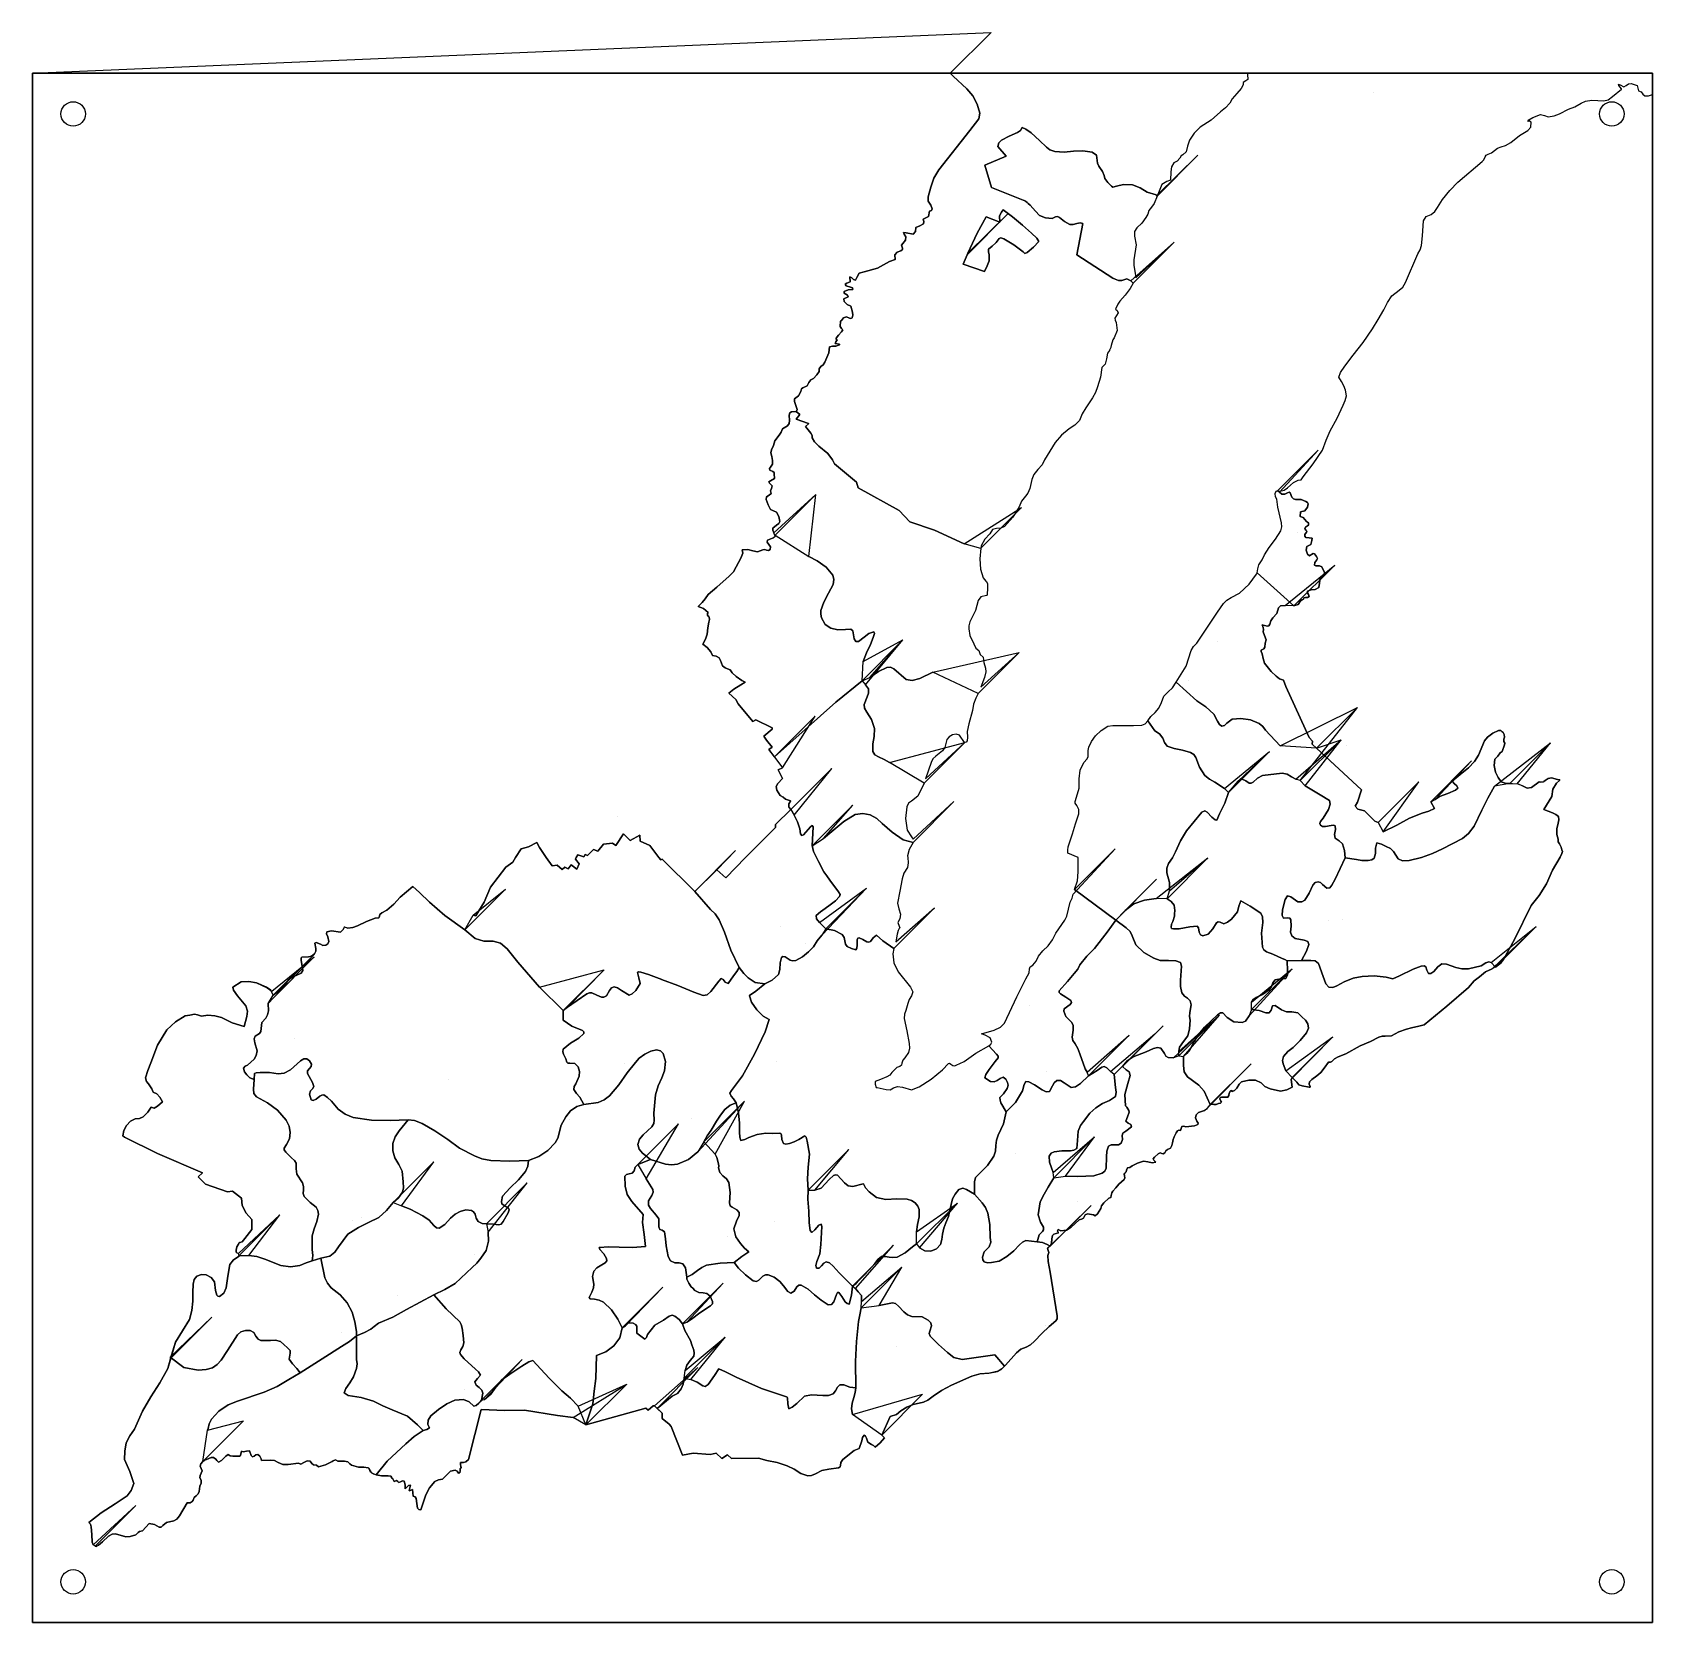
# Model space of a CAD drawing. Header units: millimetres. Extents: x 0 to 397, y 0 to 390.
import ezdxf

# ---------------------------------------------------------------- set-up
doc = ezdxf.new("R2010")
doc.units = ezdxf.units.MM
doc.layers.get('0').update_dxf_attribs({"linetype": 'CONTINUOUS'})

msp = doc.modelspace()

# ---------------------------------------------------------------- linework, layer by layer
for p, q in [((397.263, 380), (0, 380)), ((0, 380), (0, 0)), ((0, 380), (0, 0)), ((397.263, 0), (397.263, 380)), ((397.263, 0), (397.263, 380)), ((328.7592, 375.3778), (328.7592, 375.3778)), ((275.7772, 349.8384), (275.7772, 349.8384)), ((229.1606, 335.4666), (229.1606, 335.4666)), ((269.9026, 328.5014), (269.9026, 328.5014)), ((187.299, 297.037), (187.299, 297.037)), ((187.3084, 297.0446), (187.3084, 297.0446)), ((305.2486, 277.5716), (305.2486, 277.5716)), ((232.5246, 263.4448), (232.5246, 263.4448)), ((329.9656, 196.2156), (329.9656, 196.2156)), ((215.9696, 191.3478), (215.9696, 191.3478)), ((191.16, 190.4752), (191.16, 190.4752)), ((321.8734, 187.5874), (321.8734, 187.5874)), ((162.4258, 179.3326), (162.4258, 179.3326)), ((265.6496, 172.3076), (265.6496, 172.3076)), ((106.012, 169.9154), (106.012, 169.9154)), ((211.2232, 165.3058), (211.2232, 165.3058)), ((307.676, 162.3098), (307.676, 162.3098)), ((179.59, 156.6256), (179.59, 156.6256)), ((282.274, 138.8782), (282.274, 138.8782)), ((54.3862, 133.1574), (54.3862, 133.1574)), ((258.9158, 134.1078), (258.9158, 134.1078)), ((151.5596, 113.6006), (151.5596, 113.6006)), ((88.4198, 103.018), (88.4198, 103.018)), ((246.3608, 93.3492), (246.3608, 93.3492)), ((249.5626, 92.29), (249.5626, 92.29)), ((68.5836, 88.6886), (68.5836, 88.6886)), ((70.7004, 89.383), (70.7004, 89.383)), ((172.071, 88.3048), (172.071, 88.3048)), ((201.1228, 82.529), (201.1228, 82.529)), ((79.478, 70.3198), (79.478, 70.3198)), ((33.7426, 65.1062), (33.7426, 65.1062)), ((65.682, 61.2176), (65.682, 61.2176)), ((201.9074, 57.5988), (201.9074, 57.5988)), ((135.7148, 48.4978), (135.7148, 48.4978)), ((15.3656, 18.721), (15.3656, 18.721))]:
    msp.add_line(p, q)
for points in [[(269.9026, 328.5014), (269.15, 327.16), (267.9658, 325.549874), (266.6286, 324.0566), (266.137, 323.329), (265.6454, 322.323), (265.6454, 322.2588), (265.6028, 322.1304), (265.9446, 321.788), (266.2438, 321.1886), (265.4104, 319.9474), (265.498026, 319.38745), (265.7736, 318.8344), (265.95425, 316.907076), (265.261, 315.1104), (264.8828, 314.6272), (264.5046, 313.2146), (264.462, 312.7652), (264.4406, 312.7008), (264.1202, 312.0588), (264.1202, 311.9946), (263.640316, 311.300454), (263.401726, 309.976924), (263.046922, 308.624184), (262.2184, 307.8424), (261.877726, 305.453124), (261.1712, 303.091), (260.657226, 301.709374), (259.9532, 300.3942), (258.329, 297.9544), (257.3888, 296.4134), (256.7264, 294.7868), (255.607326, 293.689426), (254.2262, 292.7536), (252.33205, 291.237456), (250.7427, 289.3987), (248.179, 285.1984), (247.567056, 283.931982), (246.54295, 282.7616), (245.546218, 281.600368), (245.0164, 280.3614), (244.537876, 278.155124), (244.07829, 277.010954), (243.4778, 276.252), (242.530726, 275.051824), (241.9606, 273.6196), (240.365376, 271.09435), (238.392, 268.8466), (237.458496, 268.412618), (236.406326, 268.3437), (235.43879, 268.066132), (234.7592, 267.0062), (233.5061, 265.686124), (232.6652, 264.074), (232.5246, 263.4448), (228.4768, 264.5876), (242.531701, 273.483), (232.5318, 263.483), (232.29745, 260.886776), (232.43, 258.3594), (233.0924, 256.2618), (233.7976, 255.4486), (233.8618, 255.4272), (234.165712, 254.864778), (234.20915, 253.872024), (234.0756, 251.96), (233.9474, 251.8744), (232.521476, 251.548428), (231.90315, 250.698374), (231.2122, 248.1932), (229.8872, 245.4108), (229.603646, 244.492378), (229.627426, 243.729674), (229.8658, 242.0718), (230.81705, 240.017324), (231.348382, 238.993322), (232.0668, 238.4334), (232.383476, 237.452674), (233.0924, 236.764), (233.31675, 235.426874), (233.6908, 234.11), (233.736728, 233.163938), (233.429576, 231.7708), (232.537, 229.38), (241.914901, 237.8946), (231.915, 227.8946), (220.7764, 233.1072), (217.572726, 231.557474), (215.699922, 231.079078), (214.2252, 231.3252), (211.2142, 233.9206), (210.441026, 234.336208), (209.532784, 234.279146), (207.469076, 233.245974), (205.339028, 231.819016), (213.458501, 240.9962), (203.4586, 230.9962), (196.962, 225.7506), (203.4586, 230.9962), (203.714, 235.6752), (213.458501, 240.9962), (213.458501, 240.9962), (203.4586, 230.9962), (204.2917, 229.96155), (213.458501, 240.9962), (213.458501, 240.9962), (213.458501, 240.9962), (203.4586, 230.9962), (205.339028, 231.819016), (207.469076, 233.245974), (209.532784, 234.279146), (210.441026, 234.336208), (211.2142, 233.9206), (214.2252, 231.3252), (215.699922, 231.079078), (217.572726, 231.557474), (220.7764, 233.1072), (241.914901, 237.8946), (231.915, 227.8946), (231.3616, 226.7048), (230.721776, 225.25075), (230.5282, 223.6656), (229.569776, 220.3982), (229.224972, 218.563218), (229.2676, 217.1164), (229.21195, 216.278824), (228.962162, 215.957846), (228.541, 215.8536), (227.323, 217.6514), (226.523646, 217.866484), (225.605926, 217.689224), (224.77209, 217.230904), (224.2244, 216.6028), (223.917126, 215.252224), (223.742084, 214.623278), (223.1774, 213.8418), (221.532524, 212.481024), (220.819204, 211.807154), (220.3354, 210.9524), (219.0104, 206.9714), (228.638901, 215.8396), (218.639, 205.8396), (210.1922, 210.9276), (208.8816, 211.69695), (207.4732, 212.3166), (206.5529, 212.798126), (206.0682, 213.6692), (206.087174, 215.48095), (206.3784, 217.2882), (206.506, 219.2986), (205.7396, 221.492), (204.5757, 223.280876), (204.063688, 224.26476), (203.9512, 225.1656), (204.7201, 227.0206), (205.042168, 227.984906), (205.0096, 228.9674), (204.2917, 229.96155), (205.0096, 228.9674), (205.042168, 227.984906), (204.7201, 227.0206), (203.9512, 225.1656), (204.063688, 224.26476), (204.5757, 223.280876), (205.7396, 221.492), (206.506, 219.2986), (206.3784, 217.2882), (206.087174, 215.48095), (206.0682, 213.6692), (206.5529, 212.798126), (207.4732, 212.3166), (208.8816, 211.69695), (210.1922, 210.9276), (228.638901, 215.8396), (218.639, 205.8396), (217.0658, 202.648), (215.532974, 201.488676), (214.81881, 200.927566), (214.3948, 200.1012), (214.0671, 197.21475), (214.4804, 194.3652), (215.57705, 192.73095), (215.970744, 192.114244), (225.969501, 201.3478), (215.9696, 191.3478), (215.335, 190.1918), (215.0146, 189.5924), (214.5658, 188.03), (214.6726, 187.63), (214.767724, 186.354126), (214.5444, 185.2182), (213.65621, 183.836168), (213.233824, 182.41495), (212.728, 179.354), (212.1512, 176.4432), (212.454424, 175.069026), (212.8562, 173.725), (212.685374, 172.589326), (212.1724, 171.6704), (212.50765, 170.821426), (212.697438, 170.408966), (212.557, 170.215), (212.244306, 169.77655), (212.0527, 168.8074), (211.7236, 166.9618), (221.223101, 175.3058), (211.2232, 165.3058), (210.9544, 164.0082), (211.189574, 161.79974), (212.2907, 159.590324), (215.3136, 155.811), (215.849188, 154.666012), (215.54275, 153.7173), (214.950788, 152.820188), (214.6298, 151.83), (214.134574, 150.081224), (213.826296, 149.212322), (213.7538, 148.1274), (214.43225, 145.10605), (214.9718, 142.049), (215.028474, 140.90975), (214.8222, 139.7804), (213.8997, 138.522), (213.4317, 137.900806), (213.2196, 137.212), (213.065216, 136.67241), (212.717724, 136.392674), (211.916, 136.1204), (210.748974, 134.9334), (210.222622, 134.294188), (209.5014, 133.8304), (207.9842, 133.167), (206.6166, 132.7388), (206.6339, 132.090024), (206.8516, 131.262), (207.1508, 131.2406), (209.3304, 130.7484), (210.3261, 130.699974), (211.1682, 131.1764), (212.136846, 131.465596), (213.319974, 131.322624), (215.5274, 130.6842), (217.431166, 131.377654), (220.338224, 133.310124), (223.110322, 135.534834), (224.6092, 137.105), (224.873988, 137.234428), (225.22225, 136.975224), (225.653988, 136.64181), (226.1692, 136.5486), (226.6392, 136.7626), (227.4298, 137.105), (228.4342, 137.64), (231.335724, 139.695276), (234.4816, 141.4498), (236.379, 139.3716), (234.4816, 141.4498), (235.038588, 141.839324), (235.2577, 142.3274), (234.802, 143.4402), (233.595774, 144.073224), (232.708, 144.4034), (235.82565, 145.33585), (237.411568, 146.071212), (238.3706, 147.0144), (241.3408, 153.478), (243.5846, 157.8656), (244.3752, 159.321), (244.487174, 160.35), (244.64714, 160.798968), (245.2728, 161.2686), (246.09955, 162.22885), (246.7046, 163.409), (247.77555, 164.737824), (249.055, 165.9558), (250.152724, 167.432474), (250.9356, 169.0806), (252.398, 171.192474), (253.171368, 172.249134), (253.6066, 173.2328), (254.4186, 176.7), (254.973226, 177.643224), (255.2094, 178.6904), (265.475901, 189.7892), (265.475901, 189.7892), (255.476, 179.7892), (256.2564, 181.8794), (256.428574, 184.1355), (256.3846, 186.4168), (256.3844, 187.63), (253.8844, 188.7364), (253.85815, 189.4649), (253.9486, 190.2774), (255.017, 193.4448), (255.790276, 195.900876), (256.5982, 198.3676), (256.59065, 199.4378), (256.0854, 200.358), (255.645372, 200.940194), (255.663424, 201.3983), (256, 202.4554), (256.663724, 204.63), (256.6838, 206.9072), (256.8658, 209.03435), (257.7948, 210.9524), (258.6118, 211.868326), (258.868894, 212.372572), (258.842, 213.0712), (258.881026, 213.919726), (259.0342, 214.7192), (259.67095, 216.102426), (260.6584, 217.4588), (262.042024, 218.81055), (263.6928, 219.8344), (264.8828, 220.027), (269.962, 220.0154), (271.99445, 220.090976), (272.869, 220.419472), (273.4878, 221.1498), (275.2118, 218.6772), (276.34415, 217.94645), (277.1462, 216.886), (277.573924, 215.817376), (278.2412, 214.9304), (279.936554, 214.335546), (282.019974, 213.951576), (283.97496, 213.367016), (284.74288, 212.870932), (285.285, 212.1704), (286.155574, 209.82345), (287.5114, 207.7474), (288.618906, 206.836376), (289.88755, 206.11135), (292.2742, 204.5488), (303.314301, 213.5984), (293.3144, 203.5984), (292.347724, 201.00215), (293.3144, 203.5984), (295.6868, 206.34), (303.314301, 213.5984), (303.314301, 213.5984), (293.3144, 203.5984), (292.2742, 204.5488), (289.88755, 206.11135), (288.618906, 206.836376), (287.5114, 207.7474), (286.155574, 209.82345), (285.285, 212.1704), (284.74288, 212.870932), (283.97496, 213.367016), (282.019974, 213.951576), (279.936554, 214.335546), (278.2412, 214.9304), (277.573924, 215.817376), (277.1462, 216.886), (276.34415, 217.94645), (275.2118, 218.6772), (273.4878, 221.1498), (274.269056, 222.250072), (275.2818, 223.224774), (276.230944, 224.29634), (276.8214, 225.6872), (277.461188, 227.233054), (278.45745, 228.277174), (279.549188, 229.26231), (280.4754, 230.6312), (285.4858, 226.0796), (287.70545, 224.597626), (289.6464, 222.7714), (290.548026, 221.110226), (291.092896, 220.259978), (291.6538, 219.847), (292.278968, 220.022644), (292.9029, 220.5479), (294.1904, 221.5284), (296.27785, 221.760372), (298.6569, 221.429526), (300.83285, 220.490166), (301.690068, 219.778014), (302.311, 218.8966), (305.9058, 215.04), (324.885901, 224.4208), (314.886, 214.4208), (325.8844, 204.263), (324.9226, 201.2452), (325.8844, 204.263), (313.8108, 215.4138), (314.886, 214.4208), (320.887701, 216.5044), (310.8878, 206.5044), (324.885901, 224.4208), (324.885901, 224.4208), (324.885901, 224.4208), (324.885901, 224.4208), (314.886, 214.4208), (305.9058, 215.04), (302.311, 218.8966), (301.690068, 219.778014), (300.83285, 220.490166), (298.6569, 221.429526), (296.27785, 221.760372), (294.1904, 221.5284), (292.9029, 220.5479), (292.278968, 220.022644), (291.6538, 219.847), (291.092896, 220.259978), (290.548026, 221.110226), (289.6464, 222.7714), (287.70545, 224.597626), (285.4858, 226.0796), (280.4754, 230.6312), (281.681674, 232.57525), (282.9328, 234.5694), (284.0868, 238.379), (284.669674, 239.356474), (285.4972, 240.1982), (290.5402, 247.7962), (292.036, 249.9578), (292.831406, 250.725528), (293.9003, 251.367274), (296.0106, 252.5048), (298.33565, 254.6677), (300.1348, 257.1492), (300.2878, 257.4248), (309.3334, 249.3692), (307.199174, 249.459974), (319.333301, 259.3692), (309.3334, 249.3692), (300.2878, 257.4248), (300.457424, 258.41115), (300.7118, 259.4392), (301.504124, 260.66235), (302.0794, 261.8792), (303.27189, 263.681166), (304.839024, 265.690074), (306.078746, 267.751896), (306.356436, 268.754516), (306.289, 269.7126), (305.3488, 273.5436), (305.1566, 275.5128), (304.802026, 276.076526), (304.6864, 276.9038), (304.933, 277.481674), (305.2486, 277.5716), (305.7998, 277.254), (306.36125, 276.74765), (305.7998, 277.254), (315.277701, 287.568), (305.2778, 277.568), (305.8402, 277.5032), (306.891078, 277.724716), (307.733024, 278.270476), (309.2378, 279.622), (310.392, 280.2212), (311.0837, 280.30015), (311.6098, 280.9704), (314.031374, 284.2034), (316.2896, 287.5624), (317.200874, 289.9577), (318.1702, 292.2924), (319.924, 295.3573), (321.3754, 298.5848), (321.881524, 299.714476), (322.1874, 300.8962), (321.9762, 302.21765), (321.525, 303.3576), (320.948, 304.3942), (320.3284, 305.479), (320.723362, 306.551622), (321.7664, 308.167374), (323.8116, 310.8298), (326.32845, 313.91575), (328.5768, 317.272), (329.9652, 319.621226), (331.3548, 321.9592), (332.2599, 323.773526), (333.342, 325.405), (335.147, 326.8002), (335.988394, 327.5344), (336.6754, 328.637), (339.6672, 335.6998), (340.280522, 336.677434), (340.608374, 337.776326), (340.821, 340.1302), (341.099, 343.8114), (341.783724, 344.8765), (342.9366, 345.3524), (343.875338, 346.054404), (344.5278, 347.017876), (345.7146, 349.0336), (347.508524, 351.186824), (349.4754, 353.2286), (355.48, 358.3438), (355.8862, 358.7504), (356.21485, 359.471924), (356.440994, 359.859004), (356.9332, 360.0988), (357.730906, 360.466982), (358.47975, 361.07535), (359.251318, 361.644944), (360.1172, 361.8968), (361.223328, 362.228066), (362.474674, 363.017376), (364.6046, 364.7432), (366.647724, 365.9428), (367.392096, 366.726518), (367.5108, 367.9536), (367.0834, 368.232), (366.6346, 368.1248), (366.93616, 368.543774), (367.867474, 369.1387), (369.7758, 369.9012), (370.72665, 369.6313), (371.6562, 369.302), (373.10325, 369.539424), (374.4342, 370.0512), (376.6138, 371.164), (378.191826, 371.76655), (379.7124, 372.6622), (380.837644, 373.164262), (382.39005, 373.37405), (385.2684, 373.2402), (386.34175, 373.48701), (387.4685, 374.311374), (389.6488, 376.0652), (389.6488, 376.1294), (388.949376, 376.9837), (388.919772, 377.335062), (389.307, 377.1354), (390.190682, 376.670694), (390.79345, 376.9423), (391.326094, 377.401406), (391.9994, 377.4992), (393.516, 376.96995), (393.8158, 375.6586), (394.444094, 375.404578), (394.86715, 374.881326), (395.373532, 374.44706), (396.2518, 374.46), (397.263, 374.7654), (397.263, 0), (397.263, 380), (0.0002, 380), (0.0002, 0), (397.263, 0), (0.0002, 0), (0.0002, 380), (235.046501, 390), (225.0466, 380), (298.0754, 380), (298.0408, 379.8108), (297.9124, 379.6824), (297.9766, 378.441), (297.50885, 378.081724), (296.9082, 377.7346), (296.8654, 377.1354), (296.393146, 376.234806), (295.331824, 375.01955), (294.21459, 373.743918), (293.5746, 372.6622), (292.52465, 371.531774), (291.3094, 370.5434), (288.991424, 368.442024), (286.352, 366.7338), (284.87975, 365.304474), (283.745, 363.5876), (283.24685, 362.120474), (282.9116, 360.6982), (282.1028, 360.006), (281.663018, 359.698244), (281.3516, 359.1572), (280.713, 358.411274), (279.8344, 358.0228), (279.321924, 357.027024), (279.172, 355.7968), (279.0866, 353.7208), (278.141624, 353.42205), (276.9496, 352.715), (275.7772, 349.8384), (275.5616, 350.1252), (275.7326, 349.9968), (285.781901, 359.8508), (275.782, 349.8508), (275.0478, 348.0492), (274.381126, 347.11835), (273.7656, 346.3156), (273.502076, 345.455724), (273.0392, 344.6248), (271.9899, 343.245876), (270.7954, 342.0564), (270.190016, 341.169516), (270.187876, 340.051726), (270.6032, 337.8828), (270.0474, 334.223), (270.0617, 332.79355), (270.3466, 331.4406), (270.534724, 329.798526), (279.923701, 338.5346), (279.923701, 338.5346), (269.9238, 328.5346), (269.3638, 329.065), (279.902501, 338.5014)], [(235.0465, 390), (235.046501, 390)], [(0, 380), (397.2626, 380), (397.2626, 0), (0, 0)], [(225.8058, 379.2926), (225.0466, 380)], [(229.15245, 376.196774), (225.8058, 379.2926)], [(230.583506, 374.430604), (229.15245, 376.196774)], [(231.6822, 372.3796), (230.583506, 374.430604)], [(232.288204, 370.217128), (231.6822, 372.3796)], [(232.061724, 368.796574), (232.288204, 370.217128)], [(222.2158, 356.3062), (229.8872, 365.916)], [(229.8872, 365.916), (232.061724, 368.796574)], [(242.2373, 365.964012), (241.50421, 365.409916)], [(242.6444, 366.6866), (242.2373, 365.964012)], [(243.606504, 366.286812), (242.6444, 366.6866)], [(244.851224, 365.35475), (243.606504, 366.286812)], [(236.96311, 362.92839), (236.6826, 362.0422)], [(236.6826, 362.0422), (238.798, 359.6236)], [(237.605778, 363.599346), (236.96311, 362.92839)], [(239.518824, 364.551374), (237.605778, 363.599346)], [(241.50421, 365.409916), (239.518824, 364.551374)], [(246.961, 363.4976), (244.851224, 365.35475)], [(248.6117, 361.862224), (246.961, 363.4976)], [(249.504174, 361.186316), (248.6117, 361.862224)], [(238.798, 359.6236), (233.5414, 357.462)], [(250.6578, 360.758), (249.504174, 361.186316)], [(252.958928, 360.624934), (250.6578, 360.758)], [(255.290974, 360.841724), (252.958928, 360.624934)], [(257.598234, 360.979204), (255.290974, 360.841724)], [(259.825, 360.6082), (257.598234, 360.979204)], [(260.9229, 359.86815), (259.825, 360.6082)], [(261.0644, 358.5962), (260.9229, 359.86815)], [(261.141744, 357.896762), (261.0644, 358.5962)], [(261.51755, 357.174), (261.141744, 357.896762)], [(220.314, 352.0256), (221.005174, 354.273374)], [(221.005174, 354.273374), (222.2158, 356.3062)], [(233.5414, 357.462), (235.1868, 351.94)], [(262.3892, 355.8568), (261.51755, 357.174)], [(262.7534, 354.9044), (262.3892, 355.8568)], [(262.9672, 354.1874), (262.7534, 354.9044)], [(263.677624, 353.16515), (262.9672, 354.1874)], [(219.632644, 348.621322), (219.6519, 349.657874)], [(219.6519, 349.657874), (220.314, 352.0256)], [(235.1868, 351.94), (242.9008, 348.8794)], [(264.6126, 352.2932), (263.677624, 353.16515)], [(264.8828, 352.0472), (264.6126, 352.2932)], [(265.8388, 352.2868), (264.8828, 352.0472)], [(267.5484, 352.6936), (265.8388, 352.2868)], [(269.728, 352.608), (267.5484, 352.6936)], [(271.581224, 351.87455), (269.728, 352.608)], [(273.2966, 350.7886), (271.581224, 351.87455)], [(275.5616, 350.1252), (273.2966, 350.7886)], [(220.2498, 347.5954), (219.632644, 348.621322)], [(219.69345, 344.869674), (219.9936, 346.14)], [(219.9936, 346.14), (220.44195, 346.351796)], [(220.6083, 346.740274), (220.2498, 347.5954)], [(220.44195, 346.351796), (220.6083, 346.740274)], [(229.1606, 335.4666), (229.353, 335.8666), (231.6396, 340.7464), (233.8404, 344.7702), (237.1954, 343.486), (237.1526, 345.027), (237.6176, 345.912276), (238.0502, 346.4824), (240.3061, 344.785424), (242.7726, 342.7154), (245.011376, 340.765174), (246.240554, 339.499954), (246.7472, 338.6918), (245.468026, 337.3371), (243.9052, 336.0592), (243.361976, 335.751674), (242.965, 336.209), (240.63585, 337.891526), (238.157, 339.3768), (237.414088, 339.617656), (237.04595, 339.4606), (236.2766, 338.435), (236.2552, 338.3708), (235.3362, 337.6002), (234.4174, 336.8512), (234.4174, 336.1664), (234.567, 335.4666), (234.6212, 335.0024), (234.5998, 333.986), (234.0656, 332.7872), (233.4674, 331.3962), (228.2426, 333.1834)], [(239.1605, 345.4666), (229.1606, 335.4666), (228.2426, 333.1834), (233.4674, 331.3962), (234.0656, 332.7872), (234.5998, 333.986), (234.6212, 335.0024), (234.567, 335.4666), (234.4174, 336.1664), (234.4174, 336.8512), (235.3362, 337.6002), (236.2552, 338.3708), (236.2766, 338.435), (237.04595, 339.4606), (237.414088, 339.617656), (238.157, 339.3768), (240.63585, 337.891526), (242.965, 336.209), (243.361976, 335.751674), (243.9052, 336.0592), (245.468026, 337.3371), (246.7472, 338.6918), (246.240554, 339.499954), (245.011376, 340.765174), (242.7726, 342.7154), (240.3061, 344.785424), (238.0502, 346.4824), (237.6176, 345.912276), (237.1526, 345.027), (237.1954, 343.486), (233.8404, 344.7702), (231.6396, 340.7464), (229.353, 335.8666)], [(242.9008, 348.8794), (243.2, 348.7724)], [(243.2, 348.7724), (243.4778, 348.6226)], [(243.4778, 348.6226), (243.9266, 348.2588)], [(243.9266, 348.2588), (244.1616, 348.0448)], [(244.1616, 348.0448), (244.6104, 347.6166)], [(244.6104, 347.6166), (245.9138, 346.14)], [(245.9138, 346.14), (246.9396, 345.1126)], [(216.506924, 341.20575), (216.6386, 342.1162)], [(216.6386, 342.1162), (217.5759, 342.5575)], [(217.5759, 342.5575), (218.455, 343.0366)], [(218.4336, 344.2136), (219.69345, 344.869674)], [(218.4336, 344.1708), (218.4336, 344.2136)], [(218.5404, 343.6572), (218.4336, 344.1708)], [(218.455, 343.0366), (218.5404, 343.6572)], [(246.9396, 345.1126), (248.41465, 344.490624)], [(248.41465, 344.490624), (250.0166, 344.3206)], [(250.0166, 344.3206), (250.882, 344.750674)], [(250.882, 344.750674), (251.312938, 344.848254)], [(251.312938, 344.848254), (251.8758, 344.5776)], [(251.8758, 344.5776), (253.073874, 343.622124)], [(253.073874, 343.622124), (254.3972, 342.908)], [(254.3972, 342.908), (255.21274, 342.924454)], [(255.21274, 342.924454), (256.074124, 343.159774)], [(256.074124, 343.159774), (256.887696, 343.32276)], [(257.5598, 343.1222), (256.1068, 335.4666)], [(256.887696, 343.32276), (257.5598, 343.1222)], [(213.1128, 337.8356), (214.117, 339.0556)], [(213.339424, 337.089724), (213.1128, 337.8356)], [(213.7324, 340.5324), (213.556524, 340.958946)], [(213.556524, 340.958946), (214.2547, 340.860924)], [(214.19815, 339.85025), (213.7324, 340.5324)], [(214.117, 339.0556), (214.19815, 339.85025)], [(214.2547, 340.860924), (215.9548, 340.511)], [(215.9548, 340.511), (216.506924, 341.20575)], [(207.18425, 332.2072), (210.1424, 333.804)], [(210.1424, 333.804), (211.5314, 334.3176)], [(211.478, 335.4666), (212.06025, 336.1237)], [(211.5314, 334.3176), (211.478, 335.4666)], [(212.06025, 336.1237), (212.899, 336.4658)], [(212.899, 336.4658), (213.307622, 336.75214)], [(213.307622, 336.75214), (213.339424, 337.089724)], [(256.1068, 335.4666), (264.8828, 329.6946)], [(200.5264, 328.8172), (200.4624, 330.037)], [(200.4624, 330.037), (200.903194, 329.828218)], [(200.903194, 329.828218), (201.35505, 329.3632)], [(201.787932, 329.202982), (202.1718, 329.9086)], [(202.1718, 329.9086), (202.7563, 330.94215)], [(202.7563, 330.94215), (203.924, 331.2998)], [(203.924, 331.2998), (207.18425, 332.2072)], [(199.02619, 326.073206), (199.052, 326.4414)], [(199.414324, 325.8261), (199.02619, 326.073206)], [(199.052, 326.4414), (200.02475, 326.864424)], [(199.298716, 328.221682), (199.676524, 328.5189)], [(199.5222, 327.854), (199.298716, 328.221682)], [(199.856346, 325.560244), (199.414324, 325.8261)], [(200.5879, 327.540724), (199.5222, 327.854)], [(199.676524, 328.5189), (200.5264, 328.8172)], [(200.02475, 326.864424), (201.1676, 326.9552)], [(201.060132, 327.322296), (200.5879, 327.540724)], [(201.1676, 326.9552), (201.060132, 327.322296)], [(201.35505, 329.3632), (201.787932, 329.202982)], [(264.8828, 329.6946), (265.4532, 329.4716)], [(265.4532, 329.4716), (266.275824, 329.12915)], [(266.275824, 329.12915), (267.1628, 329.129)], [(267.1628, 329.129), (268.3806, 329.6)], [(268.3806, 329.6), (269.3638, 329.065)], [(198.975144, 324.675696), (199.9922, 325.1358)], [(199.067, 323.964924), (198.975144, 324.675696)], [(199.787056, 323.26709), (199.067, 323.964924)], [(200.6546, 322.8458), (199.787056, 323.26709)], [(199.9922, 325.1358), (199.856346, 325.560244)], [(201.07805, 321.42415), (200.6546, 322.8458)], [(198.0264, 317.859), (198.1546, 319.143)], [(198.371326, 317.35595), (198.0264, 317.859)], [(198.1546, 319.143), (198.3896, 319.3358)], [(198.3896, 319.3358), (198.884724, 319.9645)], [(198.884724, 319.9645), (199.629, 320.256)], [(199.629, 320.256), (200.365374, 319.918874)], [(200.365374, 319.918874), (200.690522, 319.80451)], [(200.690522, 319.80451), (200.9966, 319.9992)], [(200.9966, 319.9992), (201.178624, 320.641194)], [(201.178624, 320.641194), (201.07805, 321.42415)], [(196.8082, 313.7068), (196.997974, 314.12735)], [(196.997974, 314.12735), (197.2998, 314.5842)], [(197.046796, 314.752366), (197.072062, 315.026304)], [(197.2998, 314.5842), (197.046796, 314.752366)], [(197.072062, 315.026304), (197.64465, 315.762724)], [(197.64465, 315.762724), (198.392062, 316.535934)], [(198.6888, 317.0884), (198.371326, 317.35595)], [(198.392062, 316.535934), (198.6888, 317.0884)], [(194.308, 309.1052), (195.3124, 311.4382)], [(195.3124, 311.4382), (195.324874, 312.17075)], [(195.324874, 312.17075), (195.4194, 312.8508)], [(195.4194, 312.8508), (196.153074, 313.04815)], [(196.153074, 313.04815), (197.0006, 313.0646)], [(197.8766, 313.557), (196.8082, 313.7068)], [(197.0006, 313.0646), (197.8766, 313.3644)], [(197.8766, 313.3644), (197.8766, 313.557)], [(191.4874, 305.0816), (192.304576, 305.99635)], [(192.304576, 305.99635), (192.9404, 306.7938)], [(192.92095, 307.50495), (193.3038, 308.0352)], [(192.9404, 306.7938), (192.92095, 307.50495)], [(193.3038, 308.0352), (193.91165, 308.47285)], [(193.91165, 308.47285), (194.308, 309.1052)], [(187.84755, 300.82825), (188.389, 301.9568)], [(188.389, 301.9568), (188.601982, 302.61836)], [(188.601982, 302.61836), (188.90785, 302.841974)], [(188.90785, 302.841974), (189.949, 303.3052)], [(189.949, 303.3052), (190.406876, 304.128774)], [(190.406876, 304.128774), (190.8676, 304.7818)], [(190.8676, 304.7818), (191.4874, 305.0816)], [(186.829, 299.474), (186.8504, 300.0948)], [(187.218676, 298.511574), (186.829, 299.474)], [(186.8504, 300.0948), (187.84755, 300.82825)], [(187.5128, 297.5478), (187.218676, 298.511574)], [(180.2048, 265.4866), (181.669776, 266.039774), (182.135666, 266.45306), (181.8074, 267.3056), (181.56375, 267.8848), (181.5724, 268.44), (182.4271, 269.147174), (183.014706, 269.56126), (183.2818, 270.0666), (183.00385, 271.27495), (182.4484, 272.3354), (181.7226, 272.6749), (180.974, 272.9988), (180.38055, 274.1472), (179.9482, 275.4174), (180.010182, 276.126962), (180.6317, 276.51215), (181.173268, 276.890362), (180.9954, 277.579), (181.184776, 278.1226), (181.4226, 278.7562), (180.74905, 279.43985), (180.59235, 279.793394), (181.0166, 280.0404), (181.994876, 280.561974), (181.8714, 281.7098), (181.880828, 282.038256), (181.533576, 282.2901), (180.8458, 282.6088), (180.757244, 283.011978), (180.9382, 283.390124), (181.444, 284.1068), (181.50045, 285.006634), (181.26665, 285.979424), (181.073426, 286.893454), (181.2516, 287.617), (181.753626, 288.70895), (182.0638, 289.8), (183.0914, 291.212024), (183.597682, 291.946978), (183.8802, 292.7964), (185.11175, 293.526174), (185.52585, 294.119878), (185.611, 294.851), (185.5633, 296.130874), (185.736718, 296.730904), (186.1666, 296.927), (185.736718, 296.730904), (185.5633, 296.130874), (185.611, 294.851), (185.52585, 294.119878), (185.11175, 293.526174), (183.8802, 292.7964), (183.597682, 291.946978), (183.0914, 291.212024), (182.0638, 289.8), (181.753626, 288.70895), (181.2516, 287.617), (181.073426, 286.893454), (181.26665, 285.979424), (181.50045, 285.006634), (181.444, 284.1068), (180.9382, 283.390124), (180.757244, 283.011978), (180.8458, 282.6088), (181.533576, 282.2901), (181.880828, 282.038256), (181.8714, 281.7098), (181.994876, 280.561974), (181.0166, 280.0404), (180.59235, 279.793394), (180.74905, 279.43985), (181.4226, 278.7562), (181.184776, 278.1226), (180.9954, 277.579), (181.173268, 276.890362), (180.6317, 276.51215), (180.010182, 276.126962), (179.9482, 275.4174), (180.38055, 274.1472), (180.974, 272.9988), (181.7226, 272.6749), (182.4484, 272.3354), (183.00385, 271.27495), (183.2818, 270.0666), (183.014706, 269.56126), (182.4271, 269.147174), (181.5724, 268.44), (181.56375, 267.8848), (181.8074, 267.3056), (192.130301, 276.7072), (182.1304, 266.7072), (190.3562, 261.4646), (192.130301, 276.7072), (192.130301, 276.7072), (182.1304, 266.7072), (181.987868, 266.220522), (181.4343, 265.959426)], [(188.1752, 296.3064), (187.3084, 297.0446), (187.5128, 297.5478), (187.377746, 297.113524), (187.040476, 296.9149), (186.1666, 296.927), (187.299, 297.037)], [(187.2564, 295.1292), (188.1752, 296.3064)], [(190.2694, 294.102), (187.2564, 295.1292)], [(189.5428, 293.3742), (190.2694, 294.0164)], [(190.2694, 294.0164), (190.2694, 294.102)], [(190.8464, 291.7262), (189.5428, 293.3742)], [(191.17745, 291.168374), (190.8464, 291.7262)], [(191.231, 290.5276), (191.17745, 291.168374)], [(191.747546, 289.581322), (191.231, 290.5276)], [(192.857326, 288.517124), (191.747546, 289.581322)], [(195.0346, 286.718), (192.857326, 288.517124)], [(196.1669, 285.134974), (195.0346, 286.718)], [(196.68, 284.171), (196.1669, 285.134974)], [(202.0436, 279.6978), (196.68, 284.171)], [(202.4924, 278.2852), (202.0436, 279.6978)], [(212.493, 272.7634), (202.4924, 278.2852)], [(306.36125, 276.74765), (307.079, 276.754)], [(307.079, 276.754), (307.776474, 277.11355)], [(307.776474, 277.11355), (308.15436, 277.2157)], [(308.15436, 277.2157), (308.361, 277.075)], [(308.361, 277.075), (308.79325, 275.996326)], [(308.79325, 275.996326), (309.185738, 275.589916)], [(309.185738, 275.589916), (309.7286, 275.4164)], [(309.7286, 275.4164), (311.0962, 275.4164)], [(311.0962, 275.4164), (312.2076, 274.9454)], [(312.2076, 274.9454), (312.62274, 274.747096)], [(312.782824, 274.409426), (312.6136, 273.5436)], [(312.62274, 274.747096), (312.782824, 274.409426)], [(215.164, 269.981), (212.493, 272.7634)], [(310.8934, 272.3986), (310.8826, 271.2856)], [(310.8826, 271.2856), (311.5878, 271.018)], [(311.984874, 272.663374), (310.8934, 272.3986)], [(311.5878, 271.018), (312.432, 270.0872)], [(312.6136, 273.5436), (311.984874, 272.663374)], [(221.1688, 267.9264), (215.164, 269.981)], [(228.4768, 264.5876), (221.1688, 267.9264)], [(310.2877, 267.4248), (310.287701, 267.4248)], [(312.3778, 267.4155), (311.9938, 266.898)], [(311.9938, 266.898), (312.012896, 266.412882)], [(312.153374, 268.66875), (312.002254, 268.342538)], [(312.002254, 268.342538), (312.2716, 267.9468)], [(312.012896, 266.412882), (312.25266, 266.152878)], [(312.8912, 269.1882), (312.153374, 268.66875)], [(312.2716, 267.9468), (312.480474, 267.65265)], [(312.480474, 267.65265), (312.3778, 267.4155)], [(312.432, 270.0872), (312.895674, 269.7169)], [(312.895674, 269.7169), (312.8912, 269.1882)], [(173.727676, 261.046524), (174.167366, 262.24656)], [(174.0076, 263.1108), (175.416396, 263.195484)], [(174.167366, 262.24656), (174.0076, 263.1108)], [(175.416396, 263.195484), (176.637226, 262.821524)], [(176.637226, 262.821524), (177.81474, 262.592204)], [(177.81474, 262.592204), (179.0936, 263.1108)], [(179.0936, 263.1108), (179.54804, 263.20734)], [(179.54804, 263.20734), (180.036626, 263.040274)], [(180.036626, 263.040274), (180.513096, 262.929872)], [(180.132394, 264.984982), (180.2048, 265.4866)], [(180.54805, 264.43225), (180.132394, 264.984982)], [(180.513096, 262.929872), (180.9312, 263.1964)], [(180.973682, 263.834144), (180.54805, 264.43225)], [(180.9312, 263.1964), (180.973682, 263.834144)], [(312.25266, 266.152878), (313.062524, 266.027424)], [(312.496, 263.9446), (312.2808, 262.97885)], [(312.2808, 262.97885), (312.6242, 262.0398)], [(313.4362, 264.4154), (312.496, 263.9446)], [(313.062524, 266.027424), (313.760078, 265.96006)], [(313.682, 265.3892), (313.4362, 264.4154)], [(313.6286, 261.9326), (314.059384, 262.207316)], [(313.760078, 265.96006), (313.682, 265.3892)], [(314.059384, 262.207316), (314.351774, 262.087326)], [(171.89615, 257.740824), (172.5974, 258.9158)], [(172.5974, 258.9158), (173.727676, 261.046524)], [(190.3562, 261.4646), (192.417412, 260.383906)], [(192.417412, 260.383906), (194.64415, 258.84995)], [(194.64415, 258.84995), (196.232412, 256.914368)], [(312.6242, 262.0398), (313.118974, 261.656876)], [(313.118974, 261.656876), (313.6286, 261.9326)], [(314.351774, 262.087326), (314.8252, 261.4298)], [(314.4298, 260.0278), (314.394222, 259.377528)], [(314.394222, 259.377528), (314.655624, 259.142926)], [(314.907624, 260.661), (314.4298, 260.0278)], [(314.655624, 259.142926), (315.6052, 259.2146)], [(314.8252, 261.4298), (315.058872, 260.994232)], [(315.058872, 260.994232), (314.907624, 260.661)], [(315.6052, 259.2146), (316.1796, 258.91185)], [(316.1796, 258.91185), (316.4492, 258.2194)], [(319.3333, 259.3692), (319.333301, 259.3692)], [(167.7894, 253.9504), (170.8664, 256.6686)], [(170.8664, 256.6686), (171.89615, 257.740824)], [(196.3782, 254.6288), (195.207676, 252.476624)], [(196.232412, 256.914368), (196.535866, 255.812106)], [(196.535866, 255.812106), (196.3782, 254.6288)], [(315.6158, 254.9232), (315.394524, 253.894976)], [(315.79035, 256.200376), (315.6158, 254.9232)], [(316.7698, 257.01), (315.79035, 256.200376)], [(316.4492, 258.2194), (316.79445, 257.59715)], [(316.79445, 257.59715), (316.7698, 257.01)], [(164.2208, 250.1622), (164.994426, 251.094224)], [(164.994426, 251.094224), (165.7166, 252.1098)], [(165.7166, 252.1098), (167.7894, 253.9504)], [(194.0424, 250.297), (193.3488, 248.2134)], [(195.207676, 252.476624), (194.0424, 250.297)], [(310.9146, 250.5784), (310.358824, 249.695776)], [(311.31, 250.8354), (310.9146, 250.5784)], [(311.65475, 251.003826), (311.31, 250.8354)], [(311.7268, 251.3062), (311.65475, 251.003826)], [(312.154624, 251.401876), (311.7268, 251.3062)], [(312.6456, 251.381), (312.154624, 251.401876)], [(312.667, 252.9542), (312.63224, 252.571362)], [(312.63224, 252.571362), (312.881524, 252.1112)], [(313.018196, 251.679238), (312.6456, 251.381)], [(313.5512, 253.25615), (312.667, 252.9542)], [(312.881524, 252.1112), (313.018196, 251.679238)], [(314.5368, 253.3502), (313.5512, 253.25615)], [(315.394524, 253.894976), (314.5368, 253.3502)], [(163.2806, 249.2204), (164.2208, 250.1622)], [(164.5501, 248.693124), (163.2806, 249.2204)], [(165.6738, 247.7436), (164.5501, 248.693124)], [(165.49655, 247.011324), (165.5456, 247.444)], [(165.8876, 246.7162), (165.49655, 247.011324)], [(165.5456, 247.444), (165.6738, 247.7436)], [(165.9518, 246.6092), (165.8876, 246.7162)], [(166.01015, 246.038974), (165.9518, 246.6092)], [(193.3488, 248.2134), (193.296976, 247.282924)], [(193.296976, 247.282924), (193.4766, 246.3856)], [(193.4766, 246.3856), (194.369244, 244.770674)], [(304.1728, 246.4156), (303.638974, 245.69775)], [(305.1615, 247.44985), (304.1728, 246.4156)], [(305.5298, 248.8342), (305.1615, 247.44985)], [(306.036954, 249.338234), (305.5298, 248.8342)], [(307.199174, 249.459974), (306.036954, 249.338234)], [(310.358824, 249.695776), (309.3334, 249.3692)], [(165.03185, 241.149224), (165.4388, 242.4144)], [(165.4388, 242.4144), (165.580626, 243.945324)], [(165.580626, 243.945324), (165.8234, 245.3894)], [(165.8234, 245.3894), (166.01015, 246.038974)], [(194.369244, 244.770674), (195.775, 243.851)], [(195.775, 243.851), (197.500556, 243.499524)], [(197.500556, 243.499524), (199.3526, 243.5892)], [(199.3526, 243.5892), (200.668126, 243.627584)], [(200.668126, 243.627584), (201.18925, 243.233426)], [(201.18925, 243.233426), (201.4878, 241.3046)], [(203.9148, 241.6884), (205.0521, 242.54125)], [(205.0521, 242.54125), (206.3418, 243.0044)], [(206.455222, 242.550734), (206.187776, 241.565974)], [(206.3418, 243.0044), (206.455222, 242.550734)], [(302.08275, 244.5516), (301.566468, 244.687606)], [(301.566468, 244.687606), (301.8114, 244.072)], [(301.89575, 243.5345), (301.7902, 243.0234)], [(301.7902, 243.0234), (302.132, 242.0496)], [(301.8114, 244.072), (301.89575, 243.5345)], [(302.866706, 244.365794), (302.08275, 244.5516)], [(303.204832, 244.473532), (302.866706, 244.365794)], [(303.4248, 244.832), (303.204832, 244.473532)], [(303.638974, 245.69775), (303.4248, 244.832)], [(164.3918, 239.9958), (165.03185, 241.149224)], [(165.4845, 239.1045), (164.3918, 239.9958)], [(166.315, 238.0482), (165.4845, 239.1045)], [(201.4878, 241.3046), (201.917504, 240.577012)], [(201.917504, 240.577012), (202.539676, 240.6382)], [(202.539676, 240.6382), (203.9148, 241.6884)], [(205.5206, 239.879), (204.5174, 237.815574)], [(206.187776, 241.565974), (205.5206, 239.879)], [(290.4753, 240.6312), (290.475301, 240.6312)], [(301.5764, 238.6572), (301.266634, 238.516534)], [(301.266634, 238.516534), (301.273874, 238.192026)], [(301.954166, 238.829468), (301.5764, 238.6572)], [(302.196424, 239.245), (301.954166, 238.829468)], [(302.132, 242.0496), (302.4954, 241.0328)], [(302.303, 240.1982), (302.196424, 239.245)], [(302.4954, 241.0328), (302.303, 240.1982)], [(166.766676, 237.217124), (166.315, 238.0482)], [(167.6826, 236.9994), (166.766676, 237.217124)], [(168.3541, 236.596488), (167.6826, 236.9994)], [(168.692, 235.9619), (168.3541, 236.596488)], [(169.2424, 234.6238), (168.692, 235.9619)], [(169.835326, 234.175756), (169.2424, 234.6238)], [(204.5174, 237.815574), (203.714, 235.6752)], [(301.273874, 238.192026), (301.5658, 237.5764)], [(301.5658, 237.5764), (301.79865, 236.4827)], [(301.79865, 236.4827), (302.0894, 235.3398)], [(302.0894, 235.3398), (303.7026, 233.253)], [(170.4611, 233.95335), (169.835326, 234.175756)], [(171.070526, 233.648818), (170.4611, 233.95335)], [(171.6144, 232.9544), (171.070526, 233.648818)], [(172.576, 232.034), (171.6144, 232.9544)], [(173.9222, 231.0922), (172.576, 232.034)], [(173.7084, 230.0008), (174.777, 230.6642)], [(174.777, 230.6642), (173.9222, 231.0922)], [(283.4877, 231.1498), (283.487701, 231.1498)], [(303.7026, 233.253), (304.9634, 232.1186)], [(304.9634, 232.1186), (305.811, 231.4741)], [(305.811, 231.4741), (306.7906, 231.1128)], [(306.7906, 231.1128), (307.314, 229.6146)], [(170.781, 227.9674), (171.999, 228.9306)], [(172.5118, 226.4052), (170.781, 227.9674)], [(171.999, 228.9306), (173.7084, 230.0008)], [(307.314, 229.6146), (313.0416, 217.0404)], [(173.0248, 225.2922), (172.5118, 226.4052)], [(176.6146, 221.0116), (173.0248, 225.2922)], [(196.962, 225.7506), (181.952, 212.2962)], [(177.4054, 221.3754), (176.6146, 221.0116)], [(181.4014, 219.4064), (177.4054, 221.3754)], [(179.3714, 217.4374), (181.3586, 219.1068)], [(185.9956, 199.4376), (185.547, 199.8658), (185.4614, 200.0156), (185.470876, 200.769674), (185.8888, 201.4924), (185.8888, 201.5352), (185.8674, 201.5566), (184.628, 201.9632), (184.0724, 202.4128), (183.346, 202.8622), (182.5126, 204.1676), (182.393218, 205.03541), (182.77255, 205.767974), (183.9442, 207.0142), (182.8544, 209.1118), (183.9014, 209.6254), (191.951901, 222.2962), (191.951901, 222.2962), (181.952, 212.2962), (180.5892, 214.1628), (181.4014, 214.6978), (180.5892, 214.1628), (183.9014, 209.6254), (182.8544, 209.1118), (183.9442, 207.0142), (182.77255, 205.767974), (182.393218, 205.03541), (182.5126, 204.1676), (183.346, 202.8622), (184.0724, 202.4128), (184.628, 201.9632), (185.8674, 201.5566), (185.8888, 201.5352), (185.8888, 201.4924), (185.470876, 200.769674), (185.4614, 200.0156), (185.547, 199.8658)], [(181.3586, 219.1068), (181.4014, 219.4064)], [(358.09975, 218.13925), (359.485294, 218.773294)], [(359.485294, 218.773294), (360.033646, 218.76778)], [(360.033646, 218.76778), (360.395, 218.453)], [(180.0338, 216.4528), (179.3714, 217.4374)], [(181.4014, 214.6978), (180.0338, 216.4528)], [(315.7602, 202.9952), (312.0922, 205.1884), (320.887701, 216.5044), (310.8878, 206.5044), (309.774616, 206.84779), (320.887701, 216.5044), (310.8878, 206.5044), (312.0922, 205.1884)], [(313.0416, 217.0404), (313.875, 216.163)], [(313.875, 216.163), (313.8108, 215.4138)], [(360.1172, 206.1892), (361.40176, 205.813784), (362.904324, 205.776526), (364.332828, 205.710204), (365.3952, 205.2476), (364.0414, 205.745874), (372.238701, 215.7748), (362.2388, 205.7748), (358.5338, 205.1336), (356.841476, 202.21185), (355.3584, 199.2484), (353.480226, 195.334926), (352.123266, 193.515934), (350.614, 192.3396), (345.749376, 189.778), (343.334716, 188.610956), (340.5774, 187.6604), (337.6155, 186.9303), (335.93745, 186.807088), (334.848, 187.2766), (333.7331, 189.112776), (333.035118, 189.85271), (331.9648, 190.3656), (330.7942, 190.8833), (329.6656, 191.2246), (329.312454, 189.952796), (329.357124, 188.606276), (329.017684, 187.481416), (328.459568, 187.094728), (327.5122, 186.8746), (326.00111, 186.882896), (324.621926, 187.126676), (321.8734, 187.5874), (321.706676, 189.343076), (321.8734, 187.5874), (319.4464, 182.36), (321.8734, 187.5874), (324.621926, 187.126676), (326.00111, 186.882896), (327.5122, 186.8746), (328.459568, 187.094728), (329.017684, 187.481416), (329.357124, 188.606276), (329.312454, 189.952796), (329.6656, 191.2246), (330.7942, 190.8833), (331.9648, 190.3656), (333.035118, 189.85271), (333.7331, 189.112776), (334.848, 187.2766), (335.93745, 186.807088), (337.6155, 186.9303), (340.5774, 187.6604), (343.334716, 188.610956), (345.749376, 189.778), (350.614, 192.3396), (352.123266, 193.515934), (353.480226, 195.334926), (355.3584, 199.2484), (356.841476, 202.21185), (358.5338, 205.1336), (372.238701, 215.7748), (362.2388, 205.7748), (361.091976, 205.8542)], [(322.0921, 215.1884), (322.092101, 215.1884)], [(354.56215, 212.7151), (356.0784, 216.27)], [(356.0784, 216.27), (356.782682, 217.116332)], [(356.782682, 217.116332), (358.09975, 218.13925)], [(360.9718, 215.3068), (360.3522, 213.6374)], [(360.395, 218.453), (360.63, 218.3246)], [(360.63, 218.3246), (360.8912, 217.800076)], [(360.9718, 217.1902), (360.768474, 216.6402)], [(360.768474, 216.6402), (360.8224, 216.1202)], [(360.8224, 216.1202), (360.996474, 215.70795)], [(360.8912, 217.800076), (360.9718, 217.1902)], [(360.996474, 215.70795), (360.9718, 215.3068)], [(342.8726, 201.3094), (343.931624, 201.854874), (352.872501, 211.3094)], [(352.1252, 209.6138), (353.55615, 211.175606)], [(353.55615, 211.175606), (354.56215, 212.7151)], [(358.5786, 211.7754), (358.40725, 210.1733)], [(359.310674, 212.479926), (358.5786, 211.7754)], [(359.8608, 213.295), (359.310674, 212.479926)], [(360.3522, 213.6374), (359.8608, 213.295)], [(195.9955, 209.4376), (195.995501, 209.4376), (185.9956, 199.4376), (186.76, 197.9968), (187.58885, 196.4259), (188.1492, 194.6972), (188.3667, 193.47945), (188.628056, 193.00475), (189.0798, 193.162), (190.7586, 195.1542), (191.22665, 195.522424), (191.452, 195.136), (191.16, 190.4752), (191.1604, 190.5666), (191.5616, 189.0862), (192.7476, 186.6552), (194.0434, 184.0964), (194.8104, 183.158174), (195.485, 182.086), (197.6382, 179.2346), (198.024974, 178.603904), (197.91195, 178.063674), (196.9074, 177.0048), (195.6482, 175.9996), (194.4072, 175.1406), (193.198624, 174.34195), (192.181, 173.4224), (192.28989, 172.589116), (193.002924, 171.682574), (192.28989, 172.589116), (192.181, 173.4224), (193.198624, 174.34195), (194.4072, 175.1406), (195.6482, 175.9996), (196.9074, 177.0048), (197.91195, 178.063674), (198.024974, 178.603904), (197.6382, 179.2346), (195.485, 182.086), (194.8104, 183.158174), (194.0434, 184.0964), (192.7476, 186.6552), (191.5616, 189.0862), (191.1604, 190.5666), (191.16, 190.4752), (191.452, 195.136), (191.22665, 195.522424), (190.7586, 195.1542), (189.0798, 193.162), (188.628056, 193.00475), (188.3667, 193.47945), (188.1492, 194.6972), (187.58885, 196.4259), (186.76, 197.9968)], [(296.196528, 206.760372), (295.6868, 206.34)], [(296.656288, 206.842032), (296.196528, 206.760372)], [(297.49655, 206.40945), (296.656288, 206.842032)], [(300.372724, 207.089574), (299.3546, 206.1024)], [(301.6358, 207.7838), (300.372724, 207.089574)], [(306.4168, 208.3322), (301.6358, 207.7838)], [(307.656322, 208.049672), (306.4168, 208.3322)], [(308.736524, 207.458874), (307.656322, 208.049672)], [(309.774616, 206.84779), (308.736524, 207.458874)], [(348.1506, 206.339), (350.1112, 207.99455)], [(350.1112, 207.99455), (352.1252, 209.6138)], [(358.40725, 210.1733), (358.7282, 208.6078)], [(358.7282, 208.6078), (359.38535, 207.298976)], [(359.38535, 207.298976), (360.1172, 206.1892)], [(370.9294, 206.5316), (371.61765, 207.0494)], [(371.61765, 207.0494), (372.5, 207.206)], [(372.5, 207.206), (373.9638, 206.7992)], [(373.9638, 206.7992), (374.480074, 206.720162)], [(374.480074, 206.720162), (374.4139, 206.51175)], [(298.348888, 205.882744), (297.49655, 206.40945)], [(298.82374, 205.846746), (298.348888, 205.882744)], [(299.3546, 206.1024), (298.82374, 205.846746)], [(318.0412, 201.6062), (315.7602, 202.9952)], [(329.9656, 196.2156), (331.1886, 193.9548), (339.965501, 206.2156)], [(343.931624, 201.854874), (345.0094, 202.615)], [(345.0094, 202.615), (347.016774, 203.320676)], [(347.016774, 203.320676), (348.9412, 204.1774)], [(348.6608, 205.724126), (348.1506, 206.339)], [(349.2832, 205.1832), (348.6608, 205.724126)], [(348.9412, 204.1774), (349.528, 204.607926)], [(349.528, 204.607926), (349.2832, 205.1832)], [(365.3952, 205.2476), (366.493244, 204.62385)], [(366.493244, 204.62385), (367.5479, 204.77635)], [(367.5479, 204.77635), (369.4552, 206.1678)], [(369.4552, 206.1678), (369.861, 206.125)], [(369.861, 206.125), (370.4808, 206.1786)], [(370.4808, 206.1786), (370.6088, 206.2856)], [(370.6088, 206.2856), (370.9294, 206.5316)], [(372.7672, 204.37), (372.5854, 202.5722)], [(373.718, 205.879), (372.7672, 204.37)], [(374.4139, 206.51175), (373.718, 205.879)], [(182.192, 195.7564), (185.9956, 199.4376)], [(191.16, 190.4752), (193.97645, 192.278176), (201.159901, 200.4752)], [(286.7632, 198.7548), (282.997824, 194.207926)], [(287.44954, 199.074778), (286.7632, 198.7548)], [(288.062774, 198.777676), (287.44954, 199.074778)], [(289.172, 197.5668), (288.062774, 198.777676)], [(292.347724, 201.00215), (291.0698, 198.3894)], [(316.5084, 197.3292), (317.783076, 199.452926)], [(317.783076, 199.452926), (318.212522, 200.759972)], [(318.212522, 200.759972), (318.0412, 201.6062)], [(324.9226, 201.2452), (324.367, 200.218)], [(324.367, 200.218), (325.0082, 199.4688)], [(325.0082, 199.4688), (326.6322, 199.1264)], [(326.6322, 199.1264), (327.4654, 198.2488)], [(340.7942, 198.5272), (342.435774, 198.994724)], [(342.435774, 198.994724), (343.8216, 199.6976)], [(343.8216, 199.6976), (342.8726, 201.3094)], [(372.5854, 202.5722), (370.5768, 199.4368)], [(370.5768, 199.4368), (372.7138, 198.6128)], [(143.3427, 197.63), (143.342701, 197.63)], [(174.8624, 187.63), (182.192, 194.9644)], [(182.192, 194.9644), (182.192, 195.7564)], [(196.525, 194.4596), (198.987074, 196.476324)], [(198.987074, 196.476324), (201.7076, 198.1518)], [(201.7076, 198.1518), (203.598594, 198.473516)], [(203.598594, 198.473516), (205.418, 198.104426)], [(205.418, 198.104426), (207.047356, 197.219822)], [(207.047356, 197.219822), (208.3682, 195.995)], [(208.3682, 195.995), (210.819374, 193.82455)], [(290.033224, 196.843538), (289.172, 197.5668)], [(290.45405, 196.7952), (290.033224, 196.843538)], [(291.0698, 198.3894), (290.45405, 196.7952)], [(315.665466, 195.97425), (315.854926, 196.46915)], [(315.8148, 195.538), (315.665466, 195.97425)], [(316.356876, 195.27699), (315.8148, 195.538)], [(315.854926, 196.46915), (316.5084, 197.3292)], [(317.07505, 195.242426), (316.356876, 195.27699)], [(318.4244, 195.5014), (317.07505, 195.242426)], [(319.1055, 195.603378), (318.4244, 195.5014)], [(319.461588, 195.421118), (319.1055, 195.603378)], [(319.53255, 194.48955), (319.461588, 195.421118)], [(327.4654, 198.2488), (329.1964, 196.5152)], [(329.1964, 196.5152), (329.9656, 196.2156)], [(331.1886, 193.9548), (334.5284, 195.586)], [(331.8733, 197.5874), (331.873301, 197.5874)], [(334.5284, 195.586), (337.633624, 197.25505)], [(337.633624, 197.25505), (340.7942, 198.5272)], [(372.7138, 198.6128), (373.549274, 198.2269)], [(373.549274, 198.2269), (374.231, 197.7246)], [(373.796224, 194.6799), (373.7608, 193.2942)], [(374.0706, 196.0872), (373.796224, 194.6799)], [(374.271024, 196.912426), (374.0706, 196.0872)], [(374.231, 197.7246), (374.271024, 196.912426)], [(121.6542, 190.2774), (123.6628, 191.3046)], [(123.6628, 191.3046), (124.3252, 190.0632)], [(138.6636, 189.1644), (140.0526, 190.9408)], [(140.0526, 190.9408), (142.2322, 191.1976)], [(142.2322, 191.1976), (143.0442, 190.5984)], [(143.0442, 190.5984), (144.9462, 193.4236)], [(144.9462, 193.4236), (146.5488, 191.8396)], [(146.5488, 191.8396), (148.9208, 193.1454)], [(148.9208, 193.1454), (149.049, 191.647)], [(149.049, 191.647), (151.3996, 190.6198)], [(193.97645, 192.278176), (196.525, 194.4596)], [(210.819374, 193.82455), (213.496, 191.9556)], [(213.496, 191.9556), (215.9696, 191.3478)], [(281.484222, 191.69416), (280.2484, 189.0312)], [(282.997824, 194.207926), (281.484222, 191.69416)], [(319.304938, 193.278006), (319.53255, 194.48955)], [(319.4464, 192.3578), (319.304938, 193.278006)], [(320.40025, 191.73435), (319.4464, 192.3578)], [(321.2164, 191.0236), (320.40025, 191.73435)], [(321.706676, 189.343076), (321.2164, 191.0236)], [(373.7608, 193.2942), (374.0706, 192.1704)], [(374.0706, 192.1704), (374.1467, 191.513526)], [(374.1467, 191.513526), (374.4766, 190.9612)], [(374.4766, 190.9612), (374.8292, 190.18)], [(117.829, 186.4596), (118.4488, 187.63)], [(118.4488, 187.63), (119.8804, 189.7424)], [(119.8804, 189.7424), (121.6542, 190.2774)], [(124.3252, 190.0632), (125.9706, 187.63)], [(125.9706, 187.63), (127.445, 185.625)], [(133.172, 187.2088), (133.3428, 187.63), (133.7702, 188.3084), (133.3428, 187.63)], [(134.048, 186.0744), (133.172, 187.2088)], [(133.7702, 188.3084), (135.202, 187.8374)], [(135.202, 187.8374), (135.501, 188.3724)], [(135.501, 188.3724), (136.1422, 188.1156)], [(136.1422, 188.1156), (137.5952, 189.6352)], [(137.5952, 189.6352), (138.6636, 189.1644)], [(151.3996, 190.6198), (153.6218, 187.63)], [(153.6218, 187.63), (154.092, 187.1018)], [(154.092, 187.1018), (154.4552, 187.2088)], [(154.4552, 187.2088), (162.4258, 179.3326)], [(162.4258, 179.3326), (167.832, 184.619), (172.425701, 189.3326)], [(170.033, 182.65), (174.8624, 187.63)], [(267.9306, 174.6288), (270.09499, 176.262734), (272.714726, 177.212126), (275.520046, 177.596354), (288.241101, 187.5348), (278.2412, 177.5348), (279.245426, 176.867374), (278.2412, 177.5348), (278.7976, 179.496), (288.241101, 187.5348), (288.241101, 187.5348), (288.241101, 187.5348), (278.2412, 177.5348), (275.520046, 177.596354), (272.714726, 177.212126), (270.09499, 176.262734)], [(279.54595, 187.53605), (278.5696, 186.1984)], [(280.2484, 189.0312), (279.54595, 187.53605)], [(374.6156, 187.6972), (372.7464, 184.5512)], [(375.0372, 188.616376), (374.6156, 187.6972)], [(374.8292, 190.18), (374.9896, 189.5486)], [(374.9896, 189.5486), (375.142494, 189.12609)], [(375.142494, 189.12609), (375.0372, 188.616376)], [(112.3158, 180.3386), (116.0768, 185.3038)], [(116.0768, 185.3038), (117.829, 186.4596)], [(127.445, 185.625), (128.663, 185.7534)], [(128.663, 185.7534), (129.8598, 184.7046)], [(129.8598, 184.7046), (130.5222, 185.2612)], [(130.5222, 185.2612), (131.3342, 184.833)], [(131.3342, 184.833), (132.082, 185.8818)], [(132.082, 185.8818), (133.5138, 184.8116)], [(133.5138, 184.8116), (134.048, 186.0744)], [(167.832, 184.619), (170.033, 182.65)], [(278.5696, 186.1984), (278.143696, 185.050356)], [(278.143696, 185.050356), (278.191474, 183.8968)], [(278.191474, 183.8968), (278.8068, 181.5376)], [(372.7464, 184.5512), (371.208, 181.1694)], [(90.135, 177.8772), (93.2762, 180.5524)], [(93.2762, 180.5524), (94.879, 179.0542)], [(94.879, 179.0542), (97.4004, 176.6572)], [(106.012, 169.9154), (108.0848, 173.4682), (116.011901, 179.9154)], [(110.7774, 176.7214), (112.3158, 180.3386)], [(162.4258, 179.3326), (166.2862, 174.9028), (167.406126, 173.793504), (168.35505, 172.391426), (169.6622, 169.3648), (171.236874, 164.9061), (169.6622, 169.3648), (168.35505, 172.391426), (167.406126, 173.793504), (166.2862, 174.9028)], [(179.59, 156.6256), (181.412224, 157.5979), (182.9478, 158.9284), (183.284778, 160.175868), (183.356724, 161.8235), (183.63481, 163.101982), (183.998394, 163.36238), (184.5902, 163.242), (185.803824, 162.486124), (186.401928, 162.28319), (187.218, 162.3646), (188.8119, 163.309724), (190.3014, 164.4848), (191.4814, 165.7128), (192.4364, 167.1898), (193.533974, 168.62335), (204.516701, 180.1142), (194.5168, 170.1142), (196.642524, 169.721), (198.568, 168.78), (199.03609, 168.050218), (199.188674, 167.17385), (199.336572, 166.364906), (199.7906, 165.8374), (200.8721, 165.321624), (201.9074, 165.0148), (202.147146, 165.402822), (202.210174, 166.119324), (202.2176, 167.4274), (202.415848, 167.874006), (202.729362, 167.969006), (203.5943, 167.5274), (204.596638, 166.948994), (205.081902, 166.872994), (205.5206, 167.0802), (206.183924, 167.963424), (206.9806, 168.5606), (208.55, 167.2082), (211.2232, 165.3058), (208.55, 167.2082), (206.9806, 168.5606), (206.183924, 167.963424), (205.5206, 167.0802), (205.081902, 166.872994), (204.596638, 166.948994), (203.5943, 167.5274), (202.729362, 167.969006), (202.415848, 167.874006), (202.2176, 167.4274), (202.210174, 166.119324), (202.147146, 165.402822), (201.9074, 165.0148), (200.8721, 165.321624), (199.7906, 165.8374), (199.336572, 166.364906), (199.188674, 167.17385), (199.03609, 168.050218), (198.568, 168.78), (196.642524, 169.721), (194.5168, 170.1142), (193.002924, 171.682574), (204.516701, 180.1142), (204.516701, 180.1142), (204.516701, 180.1142), (204.516701, 180.1142), (194.5168, 170.1142), (193.533974, 168.62335), (192.4364, 167.1898), (191.4814, 165.7128), (190.3014, 164.4848), (188.8119, 163.309724), (187.218, 162.3646), (186.401928, 162.28319), (185.803824, 162.486124), (184.5902, 163.242), (183.998394, 163.36238), (183.63481, 163.101982), (183.356724, 161.8235), (183.284778, 160.175868), (182.9478, 158.9284), (181.412224, 157.5979)], [(263.5146, 169.3648), (265.6496, 172.3076), (255.476, 179.7892), (265.6496, 172.3076)], [(275.6495, 182.3076), (265.6496, 172.3076), (267.9306, 174.6288)], [(275.6495, 182.3076), (275.649501, 182.3076)], [(278.8068, 181.5376), (278.7976, 179.496)], [(312.022928, 177.179978), (313.083474, 178.924924)], [(313.083474, 178.924924), (313.981384, 180.83386)], [(313.981384, 180.83386), (314.541458, 181.473328)], [(314.541458, 181.473328), (315.2674, 181.702)], [(315.2674, 181.702), (315.829024, 181.487962)], [(315.829024, 181.487962), (316.3188, 181.02035)], [(316.3188, 181.02035), (317.366, 180.1302)], [(317.366, 180.1302), (318.082956, 180.209816)], [(318.082956, 180.209816), (318.6189, 180.836874)], [(318.6189, 180.836874), (319.4464, 182.36)], [(371.208, 181.1694), (369.477, 178.3444)], [(86.887, 174.7524), (88.616676, 176.177024)], [(88.616676, 176.177024), (90.135, 177.8772)], [(97.4004, 176.6572), (101.1614, 173.404)], [(109.4952, 174.5812), (110.7774, 176.7214)], [(279.245426, 176.867374), (279.993, 175.9448)], [(279.993, 175.9448), (280.1208, 174.6652)], [(295.486, 174.2814), (295.812974, 175.742974)], [(295.812974, 175.742974), (296.2706, 176.9866)], [(296.2706, 176.9866), (298.623826, 175.727724)], [(298.623826, 175.727724), (301.216, 173.9524)], [(306.399662, 173.454724), (306.53765, 174.83025)], [(306.53765, 174.83025), (307.165, 177.3704)], [(307.165, 177.3704), (307.722446, 178.224168)], [(307.722446, 178.224168), (308.566674, 177.9883)], [(308.566674, 177.9883), (310.249, 176.8038)], [(310.249, 176.8038), (311.259558, 176.745494)], [(311.259558, 176.745494), (312.022928, 177.179978)], [(367.4898, 175.8402), (363.4938, 167.7286)], [(369.477, 178.3444), (367.4898, 175.8402)], [(78.5615, 170.501124), (79.707, 170.9212)], [(79.707, 170.9212), (81.93635, 171.973624)], [(81.93635, 171.973624), (84.0664, 172.7406)], [(84.0664, 172.7406), (84.908106, 172.882722)], [(84.908106, 172.882722), (85.12555, 173.228374)], [(85.12555, 173.228374), (85.214068, 173.65649)], [(85.214068, 173.65649), (85.669, 174.046)], [(85.669, 174.046), (86.887, 174.7524)], [(101.1614, 173.404), (106.012, 169.9154)], [(108.0848, 173.4682), (108.7046, 173.3398)], [(108.7046, 173.3398), (109.4952, 174.5812)], [(265.6496, 172.3076), (268.2226, 170.3702), (269.186856, 169.455578), (269.68435, 168.461774), (270.5584, 166.2394), (272.552026, 164.375974), (274.9382, 162.9678), (276.5234, 162.419074), (278.5289, 162.3544), (280.3814, 162.322274), (281.5076, 161.8712), (281.720582, 161.025554), (281.6837, 159.807774), (281.471, 157.5576), (281.529526, 155.976574), (281.8726, 154.4506), (282.450204, 153.645996), (283.196574, 153.104174), (283.84211, 152.490766), (284.1172, 151.4714), (283.811326, 149.594424), (283.696084, 148.617978), (283.8434, 147.7428), (283.7522, 145.6042), (283.296, 143.8862), (282.230376, 142.5258), (281.2522, 141.1264), (281.071876, 140.05955), (291.069501, 148.9696), (281.0696, 138.9696), (279.8288, 138.5126), (278.4784, 138.5858), (277.941084, 138.940488), (277.547976, 139.59075), (276.69, 140.8522), (275.872318, 141.028416), (274.91855, 140.775874), (273.1132, 139.9566), (269.9198, 138.7868), (268.428274, 137.7745), (267.2738, 136.356), (268.1496, 135.6066), (268.92355, 135.0765), (269.1716, 134.181), (268.5876, 132.2436), (267.82975, 129.514374), (268.022, 126.7238), (268.3138, 126.4496), (268.6242, 126.011), (268.8066, 125.6272), (268.8978, 125.1702), (268.5512, 124.037), (268.1316, 123.01135), (268.64155, 122.5113), (269.334426, 122.16635), (269.4636, 121.606), (268.10475, 120.523424), (267.404062, 119.999754), (267.1824, 119.4494), (267.315826, 118.48185), (267, 117.5668), (266.30535, 117.155012), (265.39335, 117.15565), (264.504526, 117.174512), (263.8794, 116.8174), (263.449718, 115.598294), (263.3512, 114.2149), (263.2772, 111.4804), (262.935908, 110.745772), (262.265868, 110.208632), (260.29675, 109.6041), (256.3428, 109.415), (253.3327, 109.454176), (256.3428, 109.415), (260.29675, 109.6041), (262.265868, 110.208632), (262.935908, 110.745772), (263.2772, 111.4804), (263.3512, 114.2149), (263.449718, 115.598294), (263.8794, 116.8174), (264.504526, 117.174512), (265.39335, 117.15565), (266.30535, 117.155012), (267, 117.5668), (267.315826, 118.48185), (267.1824, 119.4494), (267.404062, 119.999754), (268.10475, 120.523424), (269.4636, 121.606), (269.334426, 122.16635), (268.64155, 122.5113), (268.1316, 123.01135), (268.5512, 124.037), (268.8978, 125.1702), (268.8066, 125.6272), (268.6242, 126.011), (268.3138, 126.4496), (268.022, 126.7238), (267.82975, 129.514374), (268.5876, 132.2436), (269.1716, 134.181), (268.92355, 135.0765), (268.1496, 135.6066), (267.2738, 136.356), (268.428274, 137.7745), (269.9198, 138.7868), (273.1132, 139.9566), (274.91855, 140.775874), (275.872318, 141.028416), (276.69, 140.8522), (277.547976, 139.59075), (277.941084, 138.940488), (278.4784, 138.5858), (279.8288, 138.5126), (291.069501, 148.9696), (281.0696, 138.9696), (282.274, 138.8782), (282.274, 136.6118), (282.4066, 135.086776), (283.2412, 133.852), (285.9968, 131.8414), (287.2742, 130.3244), (285.9968, 131.8414), (283.2412, 133.852), (282.4066, 135.086776), (282.274, 136.6118), (282.274, 138.8782), (283.069196, 139.539438), (283.774376, 140.50675), (284.8654, 142.5154), (286.008512, 144.332554), (287.40985, 146.027776), (290.5588, 149.0222), (291.337022, 149.548328), (291.872524, 149.549176), (292.9494, 148.4008), (294.613374, 147.3118), (296.6174, 147.1396), (297.4386, 147.4868), (298.33785, 148.83025), (308.898301, 160.3564), (298.8984, 150.3564), (300.778, 150.1188), (302.424574, 149.517726), (303.24926, 149.568928), (303.6978, 150.2284), (304.09794, 151.292206), (304.705624, 151.34505), (306.2344, 150.2468), (307.500274, 149.799), (308.844, 149.7898), (310.2515, 149.569524), (311.2528, 148.5652), (312.1844, 147.756128), (312.7659, 146.835176), (312.8737, 145.801384), (312.3842, 144.6538), (310.886374, 142.7434), (309.1358, 141.0532), (307.825426, 140.02965), (306.727, 138.8234), (306.49574, 137.863), (306.714274, 137.0022), (307.311, 135.3142), (306.714274, 137.0022), (306.49574, 137.863), (306.727, 138.8234), (307.825426, 140.02965), (309.1358, 141.0532), (310.886374, 142.7434), (312.3842, 144.6538), (312.8737, 145.801384), (312.7659, 146.835176), (312.1844, 147.756128), (311.2528, 148.5652), (310.2515, 149.569524), (308.844, 149.7898), (307.500274, 149.799), (306.2344, 150.2468), (304.705624, 151.34505), (304.09794, 151.292206), (303.6978, 150.2284), (303.24926, 149.568928), (302.424574, 149.517726), (300.778, 150.1188), (298.8984, 150.3564), (298.935, 152.1292), (308.898301, 160.3564), (308.898301, 160.3564), (298.8984, 150.3564), (298.33785, 148.83025), (297.4386, 147.4868), (296.6174, 147.1396), (294.613374, 147.3118), (292.9494, 148.4008), (291.872524, 149.549176), (291.337022, 149.548328), (290.5588, 149.0222), (287.40985, 146.027776), (286.008512, 144.332554), (284.8654, 142.5154), (283.774376, 140.50675), (283.069196, 139.539438), (282.274, 138.8782), (291.069501, 148.9696), (291.069501, 148.9696), (281.0696, 138.9696), (281.071876, 140.05955), (281.2522, 141.1264), (282.230376, 142.5258), (283.296, 143.8862), (283.7522, 145.6042), (283.8434, 147.7428), (283.696084, 148.617978), (283.811326, 149.594424), (284.1172, 151.4714), (283.84211, 152.490766), (283.196574, 153.104174), (282.450204, 153.645996), (281.8726, 154.4506), (281.529526, 155.976574), (281.471, 157.5576), (281.6837, 159.807774), (281.720582, 161.025554), (281.5076, 161.8712), (280.3814, 162.322274), (278.5289, 162.3544), (276.5234, 162.419074), (274.9382, 162.9678), (272.552026, 164.375974), (270.5584, 166.2394), (269.68435, 168.461774), (269.186856, 169.455578), (268.2226, 170.3702)], [(279.32205, 171.298), (279.19, 170.5346)], [(279.6644, 171.942), (279.32205, 171.298)], [(280.066, 173.2214), (279.6644, 171.942)], [(280.1208, 174.6652), (280.066, 173.8428)], [(280.066, 173.8428), (280.066, 173.2214)], [(289.45115, 170.12085), (290.3398, 171.613)], [(290.3398, 171.613), (290.730504, 171.896144)], [(290.730504, 171.896144), (291.202674, 171.7921)], [(291.202674, 171.7921), (292.1464, 171.412)], [(292.1464, 171.412), (293.00335, 171.751696)], [(293.00335, 171.751696), (294.0229, 172.556974)], [(294.0229, 172.556974), (295.486, 174.2814)], [(301.216, 173.9524), (301.652906, 173.058696)], [(301.6703, 171.685876), (301.3986, 169.0724)], [(301.652906, 173.058696), (301.6703, 171.685876)], [(306.7818, 172.801), (306.399662, 173.454724)], [(307.85265, 172.848024), (306.7818, 172.801)], [(308.313432, 172.743372), (307.85265, 172.848024)], [(308.5884, 172.3258), (308.313432, 172.743372)], [(308.679276, 170.812376), (308.5884, 172.3258)], [(317.6759, 172.3098), (317.675901, 172.3098)], [(317.6759, 172.3098), (317.675901, 172.3098)], [(321.1979, 172.3464), (321.197901, 172.3464)], [(321.1979, 172.3464), (321.197901, 172.3464)], [(72.09388, 168.945444), (72.206172, 169.395068)], [(72.4366, 168.198), (72.09388, 168.945444)], [(72.206172, 169.395068), (73.300826, 169.6516)], [(72.7074, 167.00485), (72.4366, 168.198)], [(72.47215, 166.456162), (72.7074, 167.00485)], [(73.300826, 169.6516), (75.5056, 169.349)], [(75.5056, 169.349), (76.18105, 169.945924)], [(76.18105, 169.945924), (76.5148, 170.6024)], [(76.5148, 170.6024), (77.3566, 170.3434), (76.5258, 170.5956)], [(77.3566, 170.3434), (78.5615, 170.501124)], [(106.012, 169.9154), (108.6026, 167.7382), (110.713774, 167.12205), (112.964, 167.0984), (114.755468, 166.599878), (116.38595, 165.256574), (119.0042, 161.9626), (124.370326, 155.816074), (140.154101, 160.0822), (130.1542, 150.0822), (130.1368, 147.7792), (130.1542, 150.0822), (131.2308, 150.9412), (140.154101, 160.0822), (140.154101, 160.0822), (130.1542, 150.0822), (124.370326, 155.816074), (119.0042, 161.9626), (116.38595, 165.256574), (114.755468, 166.599878), (112.964, 167.0984), (110.713774, 167.12205), (108.6026, 167.7382)], [(183.3117, 170.6466), (183.311701, 170.6466)], [(183.3117, 170.6466), (183.311701, 170.6466)], [(260.394, 165.3438), (263.5146, 169.3648)], [(279.19, 170.5346), (279.333086, 170.244804)], [(279.333086, 170.244804), (279.775978, 170.10979)], [(279.775978, 170.10979), (281.208276, 170.165374)], [(281.208276, 170.165374), (283.7886, 170.6078)], [(283.7886, 170.6078), (285.59595, 170.777524)], [(285.59595, 170.777524), (285.884026, 170.380016)], [(285.884026, 170.380016), (286.0698, 169.3466)], [(286.0698, 169.3466), (286.380628, 168.703738)], [(286.380628, 168.703738), (286.955926, 168.44525)], [(286.955926, 168.44525), (288.2778, 168.8348)], [(288.2778, 168.8348), (289.45115, 170.12085)], [(301.3986, 169.0724), (301.5992, 165.6728)], [(308.4424, 169.3648), (308.679276, 170.812376)], [(308.76875, 168.415574), (308.4424, 169.3648)], [(309.5922, 167.8112), (308.76875, 168.415574)], [(311.855, 167.4092), (309.5922, 167.8112)], [(311.198, 162.3464), (313.432824, 162.416474), (314.503896, 162.261716), (315.3222, 161.6518), (316.499174, 158.4415), (317.156204, 156.696794), (317.877, 155.803), (318.844828, 155.784216), (319.846426, 156.147424), (321.6726, 157.119), (323.81955, 158.021374), (326.0706, 158.4898), (329.027626, 158.595326), (331.9284, 158.3254), (333.564626, 157.9091), (335.213, 158.6178), (338.521024, 160.262526), (340.505816, 160.95766), (341.228326, 161.043018), (341.6366, 160.8658), (341.94275, 159.9736), (342.3482, 159.2026), (342.914056, 159.227644), (343.59245, 159.7166), (344.6294, 160.7928), (345.621484, 161.525734), (346.731826, 161.522826), (349.009, 160.6648), (350.504062, 160.345812), (352.14425, 160.3185), (355.1952, 161.0486), (356.4089, 161.809276), (357.071476, 162.053422), (357.6688, 161.8882), (368.729301, 170.7114), (358.7294, 160.7114), (357.6688, 161.8882), (357.071476, 162.053422), (356.4089, 161.809276), (355.1952, 161.0486), (352.14425, 160.3185), (350.504062, 160.345812), (349.009, 160.6648), (346.731826, 161.522826), (345.621484, 161.525734), (344.6294, 160.7928), (343.59245, 159.7166), (342.914056, 159.227644), (342.3482, 159.2026), (341.94275, 159.9736), (341.6366, 160.8658), (341.228326, 161.043018), (340.505816, 160.95766), (338.521024, 160.262526), (335.213, 158.6178), (333.564626, 157.9091), (331.9284, 158.3254), (329.027626, 158.595326), (326.0706, 158.4898), (323.81955, 158.021374), (321.6726, 157.119), (319.846426, 156.147424), (318.844828, 155.784216), (317.877, 155.803), (317.156204, 156.696794), (316.499174, 158.4415), (315.3222, 161.6518), (314.503896, 162.261716), (313.432824, 162.416474)], [(312.724488, 167.023988), (311.855, 167.4092)], [(313.00125, 166.3378), (312.724488, 167.023988)], [(361.1004, 163.3624), (360.648246, 162.41179), (359.864424, 161.540326), (357.9584, 160.334), (368.729301, 170.7114), (358.7294, 160.7114), (360.21235, 161.879924)], [(363.4938, 167.7286), (361.1004, 163.3624)], [(50.6884, 89.8294), (50.4958, 90.5114), (50.09775, 90.6796), (49.929588, 90.813968), (49.9616, 91.3674), (50.15775, 92.171674), (50.4958, 92.8228), (50.624, 93.0368), (50.8804, 93.1866), (51.4148, 93.3792), (52.12, 94.2354), (53.7866, 96.4184), (53.8294, 98.9012), (52.3976, 100.3778), (51.4574, 102.3256), (51.2438, 104.0806), (49.064, 105.8142), (47.8248, 105.643), (42.4184, 107.5264), (40.6448, 109.3456), (41.6706, 110.3302), (30.687, 115.0816), (22.5454, 119.0626), (22.1822, 119.3622), (22.1608, 119.405), (22.422866, 120.650544), (23.110726, 121.9535), (24.076872, 123.009556), (25.1738, 123.5144), (26.2453, 123.65015), (27.1824, 124.028), (28.269276, 125.17535), (29.0842, 126.425), (29.84125, 126.19265), (30.6442, 126.6392), (31.9264, 127.7306), (31.2852, 128.8864), (30.516, 129.721), (29.636626, 130.1193), (29.298, 130.9196), (28.432926, 132.106274), (27.96389, 132.71226), (27.7594, 133.5736), (28.26195, 135.432574), (28.9988, 137.319), (30.63485, 141.580024), (32.9948, 145.4092), (35.103876, 147.316574), (37.4822, 148.8122), (38.60195, 148.986024), (39.7472, 149.2404), (40.520926, 149.030974), (41.4568, 148.7266), (42.9954, 149.0048), (44.7188, 148.796974), (46.3288, 148.3628), (49.004226, 147.057474), (51.9276, 146.1798), (52.568976, 148.622424), (52.763334, 149.93626), (52.3336, 151.295), (50.32845, 153.68065), (49.294806, 155.081018), (49.1282, 155.8752), (51.2224, 157.1808), (53.072826, 157.23775), (54.9192, 156.9026), (57.594176, 155.709124), (58.670822, 154.820984), (69.107301, 163.2426), (59.1074, 153.2426), (57.817, 151.8734), (59.048, 153.8684), (59.9194, 154.5054), (69.047901, 163.8684), (69.047901, 163.8684), (59.048, 153.8684), (58.439044, 155.093544), (57.3697, 155.8172), (54.9192, 156.9026), (53.07275, 157.23775), (51.2224, 157.1808), (49.1282, 155.8752), (49.294806, 155.081018), (50.32845, 153.68065), (52.3336, 151.295), (52.763334, 149.93626), (52.568976, 148.622424), (51.9276, 146.1798), (49.004226, 147.057474), (46.3288, 148.3628), (44.7188, 148.796974), (42.9954, 149.0048), (41.4568, 148.7266), (40.520926, 149.030974), (39.7472, 149.2404), (38.60195, 148.986024), (37.4822, 148.8122), (35.103876, 147.316574), (32.9948, 145.4092), (30.63485, 141.580024), (28.9988, 137.319), (28.26195, 135.432574), (27.7594, 133.5736), (27.96389, 132.71226), (28.432926, 132.106274), (29.298, 130.9196), (29.636626, 130.1193), (30.516, 129.721), (31.2852, 128.8864), (31.9264, 127.7306), (30.6442, 126.6392), (29.84125, 126.19265), (29.0842, 126.425), (28.269276, 125.17535), (27.1824, 124.028), (26.2453, 123.65015), (25.1738, 123.5144), (24.076872, 123.009556), (23.110726, 121.9535), (22.422866, 120.650544), (22.1608, 119.405), (22.1822, 119.3622), (22.5454, 119.0626), (30.687, 115.0816), (41.6706, 110.3302), (40.6448, 109.3456), (42.4184, 107.5264), (47.8248, 105.643), (49.064, 105.8142), (51.2438, 104.0806), (51.4574, 102.3256), (52.3976, 100.3778), (53.8294, 98.9012), (53.7866, 96.4184), (52.12, 94.2354), (51.4148, 93.3792), (50.8804, 93.1866), (50.624, 93.0368), (50.4958, 92.8228), (50.15775, 92.171674), (49.9616, 91.3674), (49.929588, 90.813968), (50.09775, 90.6796), (50.4958, 90.5114), (60.702901, 100.0234), (50.703, 90.0234), (53.0722, 90.041), (60.702901, 100.0234), (50.703, 90.0234), (50.6958, 90.02)], [(65.8678, 163.005824), (66.0856, 163.211)], [(65.9152, 162.4864), (65.8678, 163.005824)], [(66.0856, 163.211), (67.716626, 163.2536)], [(67.716626, 163.2536), (68.394578, 163.415468)], [(68.394578, 163.415468), (69.1546, 164.021)], [(69.1546, 164.021), (69.526328, 164.678828)], [(69.2824, 166.621), (69.5382, 166.7914)], [(69.515726, 165.297824), (69.2824, 166.621)], [(69.526328, 164.678828), (69.515726, 165.297824)], [(69.5382, 166.7914), (70.64845, 166.349474)], [(70.64845, 166.349474), (71.218894, 166.092916)], [(71.218894, 166.092916), (71.9252, 166.1096)], [(71.9252, 166.1096), (72.47215, 166.456162)], [(174.444, 159.221), (173.3118, 160.6466), (172.760656, 159.648144), (173.3118, 160.6466), (171.236874, 164.9061), (173.3118, 160.6466)], [(189.5899, 166.6256), (189.589901, 166.6256)], [(256.8538, 161.3228), (258.532324, 163.405974)], [(258.532324, 163.405974), (260.394, 165.3438)], [(307.105674, 162.650726), (307.676, 162.3098), (307.7308, 159.8606), (307.75235, 158.855676), (307.3476, 157.9964), (306.0104, 157.8941), (304.7014, 157.649), (304.1722, 156.8996), (303.80375, 155.99265), (303.2598, 155.1634), (301.6358, 154.0302), (300.058974, 153.294426), (299.327722, 152.78041), (298.935, 152.1292), (299.327722, 152.78041), (300.058974, 153.294426), (301.6358, 154.0302), (303.2598, 155.1634), (303.80375, 155.99265), (304.1722, 156.8996), (304.7014, 157.649), (306.0104, 157.8941), (307.3476, 157.9964), (307.75235, 158.855676), (307.7308, 159.8606), (307.676, 162.3098), (311.198, 162.3464), (312.4024, 164.631), (311.198, 162.3464), (307.676, 162.3098)], [(301.5992, 165.6728), (301.92459, 164.99115)], [(301.92459, 164.99115), (302.591024, 164.50975)], [(302.591024, 164.50975), (304.1722, 163.9548)], [(304.1722, 163.9548), (306.4716, 162.8946)], [(306.4716, 162.8946), (307.105674, 162.650726)], [(312.4024, 164.631), (313.00125, 166.3378)], [(64.8729, 158.77015), (65.916882, 159.2432)], [(66.2874, 159.963), (65.9152, 162.4864)], [(65.916882, 159.2432), (66.2874, 159.963)], [(148.6256, 159.636244), (148.3662, 159.4586)], [(148.3662, 159.4586), (148.6637, 158.153224)], [(149.223588, 159.557946), (148.6256, 159.636244)], [(151.03355, 158.919874), (149.223588, 159.557946)], [(154.297, 157.7222), (151.03355, 158.919874)], [(172.760656, 159.648144), (171.93235, 158.6567)], [(175.466, 158.1608), (174.444, 159.221)], [(253.8062, 157.2652), (255.467174, 159.23055)], [(255.467174, 159.23055), (256.296304, 160.239306)], [(256.296304, 160.239306), (256.8538, 161.3228)], [(356.266924, 159.587326), (354.86, 158.4016)], [(357.9584, 160.334), (356.266924, 159.587326)], [(59.9194, 154.5054), (61.5368, 155.89375)], [(61.5368, 155.89375), (62.8044, 157.6088)], [(62.8044, 157.6088), (63.665418, 158.304974)], [(63.665418, 158.304974), (64.8729, 158.77015)], [(141.524474, 155.05295), (140.7384, 153.756)], [(141.967772, 155.657756), (141.524474, 155.05295)], [(142.6362, 155.9128), (141.967772, 155.657756)], [(143.483974, 155.63751), (142.6362, 155.9128)], [(144.4567, 155.009624), (143.483974, 155.63751)], [(146.3588, 153.884), (144.4567, 155.009624)], [(147.984, 155.024374), (147.08995, 154.166272)], [(149.0596, 156.7718), (147.984, 155.024374)], [(148.6637, 158.153224), (149.0596, 156.7718)], [(154.2612, 157.6856), (154.297, 157.7222)], [(158.251274, 156.28785), (154.2612, 157.6856)], [(162.1446, 154.6516), (158.251274, 156.28785)], [(168.349, 157.32), (166.3782, 154.7978)], [(168.902694, 157.95634), (168.349, 157.32)], [(169.37055, 157.687674), (168.902694, 157.95634)], [(169.884232, 157.098122), (169.37055, 157.687674)], [(170.5754, 156.7718), (169.884232, 157.098122)], [(171.93235, 158.6567), (170.5754, 156.7718)], [(177.2178, 156.991), (175.466, 158.1608)], [(177.3638, 154.871), (179.59, 156.6256), (177.2178, 156.991), (179.59, 156.6256)], [(251.72103, 154.56285), (251.726, 154.9622)], [(251.726, 154.9622), (253.8062, 157.2652)], [(352.1252, 155.7972), (346.8338, 151.2193)], [(353.4928, 157.4238), (352.1252, 155.7972)], [(354.86, 158.4016), (353.4928, 157.4238)], [(57.8534, 150.0092), (57.817, 151.8734)], [(135.9206, 154.1946), (131.2308, 150.9412)], [(136.570896, 154.471674), (135.9206, 154.1946)], [(137.1951, 154.448324), (136.570896, 154.471674)], [(138.38995, 153.91155), (137.1951, 154.448324)], [(139.554574, 153.40665), (138.38995, 153.91155)], [(140.140998, 153.423146), (139.554574, 153.40665)], [(140.7384, 153.756), (140.140998, 153.423146)], [(147.08995, 154.166272), (146.3588, 153.884)], [(164.47035, 153.799274), (162.1446, 154.6516)], [(165.463856, 153.920546), (164.47035, 153.799274)], [(166.3782, 154.7978), (165.463856, 153.920546)], [(175.8308, 153.7378), (175.8674, 153.7742)], [(176.350346, 152.122656), (175.8308, 153.7378)], [(175.8674, 153.7742), (177.3638, 154.871)], [(177.620774, 150.2746), (176.350346, 152.122656)], [(244.4815, 151.4498), (244.481501, 151.4498)], [(252.097046, 154.170472), (251.72103, 154.56285)], [(253.429726, 153.380674), (252.097046, 154.170472)], [(252.958374, 150.5128), (254.4814, 151.5992)], [(254.59939, 152.54089), (253.429726, 153.380674)], [(254.4814, 151.5992), (254.771642, 152.086028)], [(254.771642, 152.086028), (254.59939, 152.54089)], [(346.8338, 151.2193), (341.216, 146.6048)], [(56.1198, 145.6774), (56.254976, 147.1453)], [(56.254976, 147.1453), (57.233, 148.2544)], [(57.233, 148.2544), (57.673474, 149.078474)], [(57.673474, 149.078474), (57.8534, 150.0092)], [(130.1368, 147.7792), (132.2892, 146.317)], [(179.209766, 148.695944), (177.620774, 150.2746)], [(180.685, 147.889), (179.209766, 148.695944)], [(179.67455, 144.846566), (180.685, 147.889)], [(252.92589, 149.954168), (252.958374, 150.5128)], [(253.423, 148.6566), (252.92589, 149.954168)], [(254.859076, 147.211226), (253.423, 148.6566)], [(255.21341, 146.41799), (254.859076, 147.211226)], [(292.2739, 148.8782), (292.273901, 148.8782)], [(54.374562, 143.195254), (54.6052, 143.813)], [(54.5715, 142.169074), (54.374562, 143.195254)], [(54.6052, 143.813), (55.697826, 144.5031)], [(55.697826, 144.5031), (56.01789, 144.977994)], [(56.01789, 144.977994), (56.1198, 145.6774)], [(64.3861, 143.1574), (64.386101, 143.1574)], [(133.968, 143.3378), (131.9103, 142.083624)], [(132.2892, 146.317), (134.8872, 145.190774)], [(135.237882, 144.515172), (133.968, 143.3378)], [(134.8872, 145.190774), (135.218782, 144.89569)], [(135.218782, 144.89569), (135.237882, 144.515172)], [(177.0354, 139.380674), (179.67455, 144.846566)], [(256.948826, 132.251724), (258.9158, 134.1078), (261.051, 135.4238), (262.200126, 136.257074), (262.802654, 136.376872), (263.4598, 136.027), (264.3722, 135.168), (275.248101, 144.4368), (265.2482, 134.4368), (265.5766, 131.2566), (265.7716, 130.1063), (265.5766, 128.9902), (264.11545, 128.006074), (262.4014, 127.272), (260.742976, 126.261), (259.2992, 124.9692), (257.74125, 122.903624), (256.962238, 121.883354), (256.4158, 120.546), (256.288876, 118.2372), (256.0508, 116.2692), (255.388026, 115.85048), (254.511212, 115.672506), (252.4413, 115.6634), (250.492738, 115.491094), (249.76761, 115.10912), (249.3172, 114.4048), (249.355026, 112.951774), (249.9012, 111.5718), (250.309376, 110.368774), (260.448501, 119.1044), (250.4486, 109.1044), (249.0616, 106.8014), (248.054176, 105.036824), (247.109, 103.219), (246.5982, 99.984), (247.1638, 98.2476), (247.8938, 96.9864), (247.902744, 96.344134), (247.6364, 95.908924), (246.8354, 95.0674), (247.6364, 95.908924), (247.902744, 96.344134), (247.8938, 96.9864), (247.1638, 98.2476), (246.5982, 99.984), (247.109, 103.219), (248.054176, 105.036824), (249.0616, 106.8014), (250.4486, 109.1044), (253.3327, 109.454176), (260.448501, 119.1044), (260.448501, 119.1044), (260.448501, 119.1044), (250.4486, 109.1044), (250.309376, 110.368774), (249.9012, 111.5718), (249.355026, 112.951774), (249.3172, 114.4048), (249.76761, 115.10912), (250.492738, 115.491094), (252.4413, 115.6634), (254.511212, 115.672506), (255.388026, 115.85048), (256.0508, 116.2692), (256.288876, 118.2372), (256.4158, 120.546), (256.962238, 121.883354), (257.74125, 122.903624), (259.2992, 124.9692), (260.742976, 126.261), (262.4014, 127.272), (264.11545, 128.006074), (265.5766, 128.9902), (265.7716, 130.1063), (265.5766, 131.2566), (265.2482, 134.4368), (277.273701, 146.356), (267.2738, 136.356), (275.248101, 144.4368), (275.248101, 144.4368), (275.248101, 144.4368), (265.2482, 134.4368), (264.3722, 135.168), (263.4598, 136.027), (262.802654, 136.376872), (262.200126, 136.257074), (261.051, 135.4238), (258.9158, 134.1078)], [(254.9526, 143.5569), (255.2114, 145.3118)], [(255.109418, 142.784318), (254.9526, 143.5569)], [(255.2114, 145.3118), (255.21341, 146.41799)], [(258.9158, 134.1078), (258.601376, 134.984424), (268.915701, 144.1078)], [(268.9157, 144.1078), (268.915701, 144.1078)], [(277.2737, 146.356), (277.273701, 146.356)], [(310.0706, 132.5754), (308.8526, 133.699), (307.311, 135.3142), (318.852501, 143.699), (308.8526, 133.699)], [(308.8526, 133.699), (308.653996, 133.255918), (318.852501, 143.699)], [(330.1468, 143.5978), (328.106, 142.5276)], [(330.915804, 143.850762), (330.1468, 143.5978)], [(331.683176, 143.82435), (330.915804, 143.850762)], [(333.2452, 143.9294), (331.683176, 143.82435)], [(335.03925, 144.894026), (333.2452, 143.9294)], [(336.9422, 145.5132), (335.03925, 144.894026)], [(338.16, 145.8878), (336.9422, 145.5132)], [(339.923, 146.273), (338.16, 145.8878)], [(341.216, 146.6048), (339.923, 146.273)], [(54.38025, 138.1685), (54.889768, 139.054306)], [(55.0796, 140.2124), (54.5715, 142.169074)], [(54.889768, 139.054306), (55.0796, 140.2124)], [(130.1724, 140.5962), (130.06979, 140.013068)], [(130.06979, 140.013068), (130.242826, 139.40395)], [(131.9103, 142.083624), (130.1724, 140.5962)], [(130.242826, 139.40395), (130.7928, 138.275)], [(144.012446, 69.829796), (144.5888, 72.2572), (143.563838, 74.445054), (141.9943, 76.743026), (140.034012, 78.557284), (138.955408, 79.09745), (137.8368, 79.294), (136.800446, 79.394172), (136.487974, 79.705826), (137.1616, 81.0304), (137.61014, 82.067162), (137.684524, 82.9831), (137.3076, 84.9052), (137.65074, 86.168078), (138.379774, 86.987726), (140.428, 88.2682), (140.80972, 88.751212), (140.803018, 89.306104), (140.0788, 90.476776), (139.164232, 91.47071), (138.9682, 91.9784), (141.3734, 92.157676), (143.877, 92.0698), (147.1422, 92.00085), (150.3552, 92.216), (149.9812, 95.21525), (149.6072, 98.138), (149.7348, 100.0754), (146.976724, 103.279676), (145.84846, 104.958716), (145.3552, 107.0208), (145.2456, 109.5064), (145.70591, 109.911288), (146.362174, 110.0596), (147.039554, 110.255762), (147.5632, 110.8042), (147.81475, 111.714426), (158.439101, 122.3578), (148.4392, 112.3578), (151.5596, 113.6006), (149.6285, 115.168226), (148.811562, 116.089466), (148.4756, 117.2196), (148.85919, 118.55465), (149.781374, 119.6326), (151.87, 121.5512), (152.3471, 122.412582), (152.4654, 123.20515), (152.3444, 124.9692), (152.783724, 129.4175), (153.403222, 131.616206), (154.3518, 133.5778), (155.00885, 135.341118), (155.21455, 137.62025), (154.651274, 139.591656), (153.982014, 140.204608), (153.0014, 140.4318), (151.611012, 140.155282), (150.12965, 139.44005), (148.797612, 138.457594), (147.8552, 137.3794), (145.811628, 134.823122), (143.759224, 131.860176), (141.46461, 129.19854), (140.15354, 128.20196), (138.6944, 127.5462), (140.15354, 128.20196), (141.46461, 129.19854), (143.759224, 131.860176), (145.811628, 134.823122), (147.8552, 137.3794), (148.797612, 138.457594), (150.12965, 139.44005), (151.611012, 140.155282), (153.0014, 140.4318), (153.982014, 140.204608), (154.651274, 139.591656), (155.21455, 137.62025), (155.00885, 135.341118), (154.3518, 133.5778), (153.403222, 131.616206), (152.783724, 129.4175), (152.3444, 124.9692), (152.4654, 123.20515), (152.3471, 122.412582), (151.87, 121.5512), (149.781374, 119.6326), (148.85919, 118.55465), (148.4756, 117.2196), (148.811562, 116.089466), (149.6285, 115.168226), (151.5596, 113.6006), (155.2642, 112.3944), (156.7251, 112.266924), (158.171444, 112.4366), (160.88215, 113.5402), (163.119682, 115.4508), (174.607301, 127.914), (164.6074, 117.914), (165.4786, 119.38185), (166.4506, 120.7654), (167.7644, 123.0134), (168.720726, 124.466424), (169.79, 125.8464), (171.0527, 126.878674), (172.5272, 127.4914), (171.9068, 128.4418), (172.5272, 127.4914), (173.13515, 125.014976), (172.5272, 127.4914), (171.0527, 126.878674), (169.79, 125.8464), (168.720726, 124.466424), (167.7644, 123.0134), (166.4506, 120.7654), (165.4786, 119.38185), (164.6074, 117.914), (167.3812, 114.8984), (174.607301, 127.914), (174.607301, 127.914), (174.607301, 127.914), (164.6074, 117.914), (163.119682, 115.4508), (160.88215, 113.5402), (158.171444, 112.4366), (156.7251, 112.266924), (155.2642, 112.3944), (151.5596, 113.6006), (148.4392, 112.3578), (150.4648, 108.8302), (158.439101, 122.3578), (158.439101, 122.3578), (158.439101, 122.3578), (158.439101, 122.3578), (148.4392, 112.3578), (147.81475, 111.714426), (147.5632, 110.8042), (147.039554, 110.255762), (146.362174, 110.0596), (145.70591, 109.911288), (145.2456, 109.5064), (145.3552, 107.0208), (145.84846, 104.958716), (146.976724, 103.279676), (149.7348, 100.0754), (149.6072, 98.138), (149.9812, 95.21525), (150.3552, 92.216), (147.1422, 92.00085), (143.877, 92.0698), (141.3734, 92.157676), (138.9682, 91.9784), (139.164232, 91.47071), (140.0788, 90.476776), (140.803018, 89.306104), (140.80972, 88.751212), (140.428, 88.2682), (138.379774, 86.987726), (137.65074, 86.168078), (137.3076, 84.9052), (137.684524, 82.9831), (137.61014, 82.067162), (137.1616, 81.0304), (136.487974, 79.705826), (136.800446, 79.394172), (137.8368, 79.294), (138.955408, 79.09745), (140.034012, 78.557284), (141.9943, 76.743026), (143.563838, 74.445054), (144.5888, 72.2572)], [(174.08125, 134.065646), (177.0354, 139.380674)], [(236.379, 139.3716), (236.79141, 138.913782)], [(255.6676, 141.967), (255.109418, 142.784318)], [(256.34175, 140.7896), (255.6676, 141.967)], [(256.799, 139.4814), (256.34175, 140.7896)], [(258.1494, 135.8258), (256.799, 139.4814)], [(322.0266, 139.467), (320.152476, 138.73075)], [(325.531, 141.4254), (322.0266, 139.467)], [(328.106, 142.5276), (325.531, 141.4254)], [(51.7766, 136.0086), (52.17885, 136.44145)], [(51.99735, 135.094624), (51.7766, 136.0086)], [(52.5796, 134.3272), (51.99735, 135.094624)], [(52.17885, 136.44145), (52.762, 136.685)], [(52.762, 136.685), (54.38025, 138.1685)], [(93.69941, 123.142354), (92.1424, 123.2876), (87.761178, 123.165322), (83.107126, 123.182374), (78.68231, 123.91459), (76.712762, 124.728832), (74.9888, 125.9378), (73.299526, 127.856824), (72.364316, 128.82289), (71.4304, 129.4106), (70.934134, 129.381532), (70.472576, 129.07815), (69.5872, 128.4052), (68.856332, 128.028328), (68.35815, 128.183224), (67.9448, 129.5934), (68.17896, 130.398432), (68.677476, 130.9203), (68.996704, 131.500668), (68.693, 132.4812), (67.4338, 134.6562), (67.486494, 135.320838), (67.9083, 135.8654), (68.339256, 136.385662), (68.4194, 136.9774), (67.963604, 137.797434), (67.301426, 138.256474), (66.536684, 138.277028), (65.7732, 137.7816), (63.2683, 135.604774), (61.727588, 134.777654), (60.2804, 134.6014), (58.107526, 134.928224), (55.8826, 134.9486), (54.843794, 134.861212), (54.49075, 134.6332), (54.3862, 133.1574), (53.3096, 133.6144), (54.3862, 133.1574), (54.2061, 130.85585), (54.3862, 133.1574), (54.49075, 134.6332), (54.843794, 134.861212), (55.8826, 134.9486), (58.107526, 134.928224), (60.2804, 134.6014), (61.727588, 134.777654), (63.2683, 135.604774), (65.7732, 137.7816), (66.536684, 138.277028), (67.301426, 138.256474), (67.963604, 137.797434), (68.4194, 136.9774), (68.339256, 136.385662), (67.9083, 135.8654), (67.486494, 135.320838), (67.4338, 134.6562), (68.693, 132.4812), (68.996704, 131.500668), (68.677476, 130.9203), (68.17896, 130.398432), (67.9448, 129.5934), (68.35815, 128.183224), (68.856332, 128.028328), (69.5872, 128.4052), (70.472576, 129.07815), (70.934134, 129.381532), (71.4304, 129.4106), (72.364316, 128.82289), (73.299526, 127.856824), (74.9888, 125.9378), (76.712762, 124.728832), (78.68231, 123.91459), (83.107126, 123.182374), (87.761178, 123.165322), (92.1424, 123.2876), (89.946826, 120.580874), (92.1424, 123.2876)], [(130.7928, 138.275), (131.0391, 137.4483)], [(131.0391, 137.4483), (131.285888, 137.211032)], [(131.285888, 137.211032), (131.7966, 137.1784)], [(131.7966, 137.1784), (132.996476, 137.119174)], [(132.996476, 137.119174), (133.8038, 136.2828)], [(133.8038, 136.2828), (134.1682, 135.163824)], [(134.1682, 135.163824), (134.0958, 134.0348)], [(145.2271, 137.071), (145.227101, 137.071)], [(145.2271, 137.071), (145.227101, 137.071)], [(182.5271, 137.4914), (182.527101, 137.4914)], [(182.5271, 137.4914), (182.527101, 137.4914)], [(234.55565, 135.640726), (233.795618, 134.44019)], [(236.0504, 137.5806), (234.55565, 135.640726)], [(236.764974, 138.4737), (236.0504, 137.5806)], [(236.79141, 138.913782), (236.764974, 138.4737)], [(248.7511, 135.2616), (248.751101, 135.2616)], [(248.7511, 135.2616), (248.751101, 135.2616)], [(258.601376, 134.984424), (258.1494, 135.8258)], [(289.6098, 127.1284), (288.810468, 127.027566), (288.2874, 126.486126), (287.869932, 125.883222), (287.3874, 125.598), (288.076176, 126.168726), (298.810301, 137.0276), (288.8104, 127.0276), (287.2742, 130.3244), (288.8104, 127.0276)], [(298.8103, 137.0276), (298.810301, 137.0276)], [(316.7698, 135.9464), (315.935726, 134.93615)], [(317.8168, 137.4552), (316.7698, 135.9464)], [(318.2695, 137.433326), (317.8168, 137.4552)], [(318.6502, 137.6156), (318.2695, 137.433326)], [(319.27904, 138.273656), (318.6502, 137.6156)], [(320.152476, 138.73075), (319.27904, 138.273656)], [(53.3096, 133.6144), (52.5796, 134.3272)], [(102.1423, 133.2876), (102.142301, 133.2876)], [(102.1423, 133.2876), (102.142301, 133.2876)], [(132.85635, 131.486), (132.7454, 130.7448)], [(133.2382, 132.1522), (132.85635, 131.486)], [(134.0958, 134.0348), (133.2382, 132.1522)], [(171.4506, 130.5254), (172.1258, 131.4758)], [(172.1258, 131.4758), (174.08125, 134.065646)], [(233.795618, 134.44019), (233.5322, 133.6326)], [(233.5322, 133.6326), (234.9008, 132.6822)], [(234.9008, 132.6822), (235.815868, 132.591438)], [(235.815868, 132.591438), (236.5674, 132.9716)], [(236.5674, 132.9716), (237.270332, 133.472062)], [(237.270332, 133.472062), (238.0396, 133.7422)], [(238.0396, 133.7422), (238.699074, 133.270326)], [(238.699074, 133.270326), (239.098, 132.4812)], [(239.221222, 131.781456), (238.983974, 130.99775)], [(239.098, 132.4812), (239.221222, 131.781456)], [(242.7476, 130.4158), (243.19129, 131.934694)], [(243.19129, 131.934694), (243.593676, 132.6656)], [(243.593676, 132.6656), (244.321222, 132.632556)], [(244.321222, 132.632556), (245.7404, 131.8596)], [(245.7404, 131.8596), (247.551576, 130.678524)], [(249.3902, 130.2878), (250.155826, 131.61635)], [(250.155826, 131.61635), (250.55134, 132.3569)], [(250.55134, 132.3569), (251.215, 132.938)], [(251.215, 132.938), (252.04815, 132.935768)], [(252.04815, 132.935768), (252.9575, 132.3914)], [(252.9575, 132.3914), (254.664, 131.2382)], [(254.664, 131.2382), (255.767122, 131.420934)], [(255.767122, 131.420934), (256.948826, 132.251724)], [(295.358, 131.0984), (294.75705, 130.520676)], [(295.868818, 132.063628), (295.358, 131.0984)], [(296.4558, 132.618026), (295.868818, 132.063628)], [(298.2856, 133.0248), (296.4558, 132.618026)], [(299.883326, 133.040226), (298.2856, 133.0248)], [(301.2772, 132.3934), (299.883326, 133.040226)], [(302.21325, 131.44585), (301.2772, 132.3934)], [(303.5318, 130.8952), (302.21325, 131.44585)], [(308.9166, 131.3446), (307.566576, 130.6584)], [(308.653996, 133.255918), (308.764376, 132.58255)], [(308.764376, 132.58255), (308.9166, 131.3446)], [(310.561776, 131.8892), (310.0706, 132.5754)], [(311.342, 131.6122), (310.561776, 131.8892)], [(313.0302, 131.3126), (311.342, 131.6122)], [(313.136894, 132.597622), (313.0302, 132.0188)], [(313.0302, 132.0188), (313.320976, 131.464176)], [(313.319466, 131.291854), (313.0302, 131.3126)], [(313.6886, 133.192626), (313.136894, 132.597622)], [(313.320976, 131.464176), (313.319466, 131.291854)], [(314.932, 134.1056), (313.6886, 133.192626)], [(315.935726, 134.93615), (314.932, 134.1056)], [(54.310882, 129.759506), (54.2061, 130.85585)], [(54.9518, 128.9536), (54.310882, 129.759506)], [(57.67635, 127.48335), (54.9518, 128.9536)], [(60.1162, 125.6636), (57.67635, 127.48335)], [(132.7454, 130.7448), (133.389626, 129.7616)], [(133.389626, 129.7616), (134.2236, 128.8804)], [(134.2236, 128.8804), (135.2272, 127.071), (133.45365, 126.56015), (135.2272, 127.071), (138.6944, 127.5462), (135.2272, 127.071)], [(170.9944, 129.831), (171.4506, 130.5254)], [(171.357076, 129.10085), (170.9944, 129.831)], [(171.9068, 128.4418), (171.357076, 129.10085)], [(237.492, 127.4732), (238.7512, 125.2616), (238.076, 122.319), (236.7804, 119.5774), (236.393356, 118.325416), (236.2507, 116.983376), (236.121994, 115.636046), (235.7768, 114.3682), (234.1646, 112.114776), (232.2548, 110.1096), (231.2328, 109.141), (230.9774, 108.0626), (231.2328, 109.141), (232.2548, 110.1096), (234.1646, 112.114776), (235.7768, 114.3682), (236.121994, 115.636046), (236.2507, 116.983376), (236.393356, 118.325416), (236.7804, 119.5774), (238.076, 122.319), (238.7512, 125.2616), (241.081576, 127.5774), (238.7512, 125.2616)], [(238.076, 129.6664), (237.2366, 128.7526)], [(237.2366, 128.7526), (237.2824, 128.114174)], [(237.2824, 128.114174), (237.492, 127.4732)], [(238.983974, 130.99775), (238.076, 129.6664)], [(241.081576, 127.5774), (242.7476, 130.4158)], [(247.551576, 130.678524), (248.599054, 130.212404)], [(248.599054, 130.212404), (249.3902, 130.2878)], [(289.6526, 127.0428), (289.6098, 127.1284)], [(290.8386, 127.3316), (290.24875, 127.058276)], [(291.352426, 127.382976), (290.8386, 127.3316)], [(291.224832, 128.780912), (291.1729, 128.4641)], [(291.1729, 128.4641), (291.3942, 127.9096)], [(291.533, 128.8512), (291.224832, 128.780912)], [(291.597, 127.6742), (291.352426, 127.382976)], [(291.3942, 127.9096), (291.597, 127.6742)], [(293.1356, 128.8834), (291.533, 128.8512)], [(293.396926, 129.2499), (293.1356, 128.8834)], [(293.467, 129.8144), (293.396926, 129.2499)], [(293.7715, 130.4231), (293.467, 129.8144)], [(294.010882, 130.498626), (293.7715, 130.4231)], [(294.1828, 130.2638), (294.010882, 130.498626)], [(294.75705, 130.520676), (294.1828, 130.2638)], [(306.0106, 130.3388), (303.5318, 130.8952)], [(307.566576, 130.6584), (306.0106, 130.3388)], [(62.209824, 123.20745), (60.1162, 125.6636)], [(62.932496, 121.7909), (62.209824, 123.20745)], [(130.811, 124.0552), (129.6796, 121.9716)], [(131.9426, 125.5174), (130.811, 124.0552)], [(131.6685, 123.3448), (131.668501, 123.3448)], [(131.6685, 123.3448), (131.668501, 123.3448)], [(133.45365, 126.56015), (131.9426, 125.5174)], [(161.5595, 123.6006), (161.559501, 123.6006)], [(173.4032, 122.4652), (173.13515, 125.014976)], [(285.368868, 124.5153), (285.1972, 123.8216)], [(285.1972, 123.8216), (285.507, 122.9654)], [(285.9038, 125.0797), (285.368868, 124.5153)], [(287.3874, 125.598), (285.9038, 125.0797)], [(290.24875, 127.058276), (289.6526, 127.0428)], [(63.2368, 120.1804), (62.932496, 121.7909)], [(63.03705, 118.640724), (63.2368, 120.1804)], [(89.946826, 120.580874), (88.942646, 119.144984)], [(95.550326, 122.445274), (93.69941, 123.142354)], [(98.6572, 120.6374), (95.550326, 122.445274)], [(101.8324, 118.499), (98.6572, 120.6374)], [(129.6796, 121.9716), (128.822, 118.7914)], [(173.417176, 120.256526), (173.4032, 122.4652)], [(173.480684, 119.04641), (173.417176, 120.256526)], [(177.679726, 119.7174), (175.6478, 118.9742)], [(179.8084, 120.016), (177.679726, 119.7174)], [(181.5105, 119.9407), (179.8084, 120.016)], [(183.1844, 120.016), (181.5105, 119.9407)], [(183.520082, 119.918588), (183.1844, 120.016)], [(183.671006, 119.558872), (183.520082, 119.918588)], [(183.77095, 118.451326), (183.671006, 119.558872)], [(189.4046, 119.39915), (187.9108, 118.4806)], [(189.705512, 119.023018), (189.4046, 119.39915)], [(280.4642, 120.09035), (279.951, 119.1236)], [(280.767638, 120.6032), (280.4642, 120.09035)], [(281.0728, 120.7502), (280.767638, 120.6032)], [(281.404318, 120.720822), (281.0728, 120.7502)], [(281.58295, 120.942076), (281.404318, 120.720822)], [(281.8528, 121.66), (281.58295, 120.942076)], [(282.295726, 121.7347), (281.8528, 121.66)], [(282.8144, 121.5958), (282.295726, 121.7347)], [(284.93, 121.8098), (282.8144, 121.5958)], [(285.78505, 122.14145), (284.93, 121.8098)], [(285.507, 122.9654), (285.814588, 122.507918)], [(285.814588, 122.507918), (285.78505, 122.14145)], [(61.694126, 116.344674), (62.3426, 117.256)], [(61.704134, 115.92746), (61.694126, 116.344674)], [(62.16, 115.3918), (61.704134, 115.92746)], [(63.556024, 114.025976), (62.16, 115.3918)], [(62.3426, 117.256), (63.03705, 118.640724)], [(88.3832, 117.5302), (88.379026, 115.72315)], [(88.379026, 115.72315), (88.8394, 113.9662)], [(88.942646, 119.144984), (88.3832, 117.5302)], [(104.734, 116.3604), (101.8324, 118.499)], [(108.379826, 114.49435), (104.734, 116.3604)], [(126.4132, 115.7574), (124.1639, 114.2841)], [(128.1468, 117.64), (126.4132, 115.7574)], [(128.822, 118.7914), (128.1468, 117.64)], [(173.7316, 118.243), (173.480684, 119.04641)], [(174.705976, 118.48605), (173.7316, 118.243)], [(175.6478, 118.9742), (174.705976, 118.48605)], [(184.188968, 117.490966), (183.77095, 118.451326)], [(184.737486, 117.315234), (184.188968, 117.490966)], [(185.6298, 117.4754), (184.737486, 117.315234)], [(186.8144, 117.87645), (185.6298, 117.4754)], [(187.9108, 118.4806), (186.8144, 117.87645)], [(189.9912, 118.0602), (189.705512, 119.023018)], [(190.554876, 114.886676), (189.9912, 118.0602)], [(200.1735, 116.0156), (200.173501, 116.0156), (200.173501, 116.0156), (200.173501, 116.0156), (190.1736, 106.0156), (191.814324, 106.064526), (193.4036, 106.5822), (195.3331, 108.655876), (196.419556, 109.630754), (196.931802, 109.82159), (197.4, 109.7076), (199.09615, 107.88875), (199.983168, 107.1516), (201.1958, 106.966), (203.714, 107.5874), (203.7506, 107.569), (203.787, 107.4594), (203.8236, 107.4228), (204.250018, 106.620804), (205.14095, 105.668376), (206.944, 104.2792), (209.281332, 103.798456), (211.94405, 103.89495), (214.488194, 103.854568), (215.577062, 103.55989), (216.4698, 102.9632), (217.079822, 102.154508), (217.393346, 101.299432), (217.396176, 99.49455), (217.008816, 97.637394), (216.7618, 95.8168), (226.816301, 102.8924), (226.816301, 102.8924), (216.8164, 92.8924), (217.4916, 91.9054), (218.795056, 91.163244), (220.26955, 91.1262), (221.646168, 91.693506), (222.656, 92.7644), (222.986576, 93.965926), (223.1304, 95.2318), (223.45335, 96.699076), (224.0064, 98.0648), (224.62745, 99.56365), (224.9188, 101.172), (225.5917, 103.892176), (226.229988, 105.090854), (227.1634, 106.1982), (228.095962, 106.57641), (229.0709, 106.248326), (230.9592, 105.065), (232.893526, 102.950476), (233.685046, 101.818728), (234.2622, 100.4044), (234.7548, 97.608), (234.8644, 94.4642), (234.969424, 93.275926), (234.5724, 92.1796), (233.3314, 90.955), (232.994526, 89.66325), (233.050966, 88.974268), (233.3862, 88.4876), (234.18741, 88.274396), (235.178576, 88.352626), (237.0176, 88.6702), (238.929974, 89.8213), (240.649, 91.1926), (241.994724, 92.64005), (242.736804, 93.323012), (243.5872, 93.6966), (245.002274, 93.508426), (246.3608, 93.3492), (247.638224, 93.18235), (248.8426, 92.7644), (249.5626, 92.29), (248.8426, 92.7644), (247.638224, 93.18235), (246.3608, 93.3492), (246.8354, 95.0674), (246.3608, 93.3492), (245.002274, 93.508426), (243.5872, 93.6966), (242.736804, 93.323012), (241.994724, 92.64005), (240.649, 91.1926), (238.929974, 89.8213), (237.0176, 88.6702), (235.178576, 88.352626), (234.18741, 88.274396), (233.3862, 88.4876), (233.050966, 88.974268), (232.994526, 89.66325), (233.3314, 90.955), (234.5724, 92.1796), (234.969424, 93.275926), (234.8644, 94.4642), (234.7548, 97.608), (234.2622, 100.4044), (233.685046, 101.818728), (232.893526, 102.950476), (230.9592, 105.065), (230.9774, 108.0626), (230.9592, 105.065), (229.0709, 106.248326), (228.095962, 106.57641), (227.1634, 106.1982), (226.229988, 105.090854), (225.5917, 103.892176), (224.9188, 101.172), (224.62745, 99.56365), (224.0064, 98.0648), (223.45335, 96.699076), (223.1304, 95.2318), (222.986576, 93.965926), (222.656, 92.7644), (221.646168, 91.693506), (220.26955, 91.1262), (218.795056, 91.163244), (217.4916, 91.9054), (226.816301, 102.8924), (216.8164, 92.8924), (216.7618, 95.8168), (217.008816, 97.637394), (217.396176, 99.49455), (217.393346, 101.299432), (217.079822, 102.154508), (216.4698, 102.9632), (215.577062, 103.55989), (214.488194, 103.854568), (211.94405, 103.89495), (209.281332, 103.798456), (206.944, 104.2792), (205.14095, 105.668376), (204.250018, 106.620804), (203.8236, 107.4228), (203.787, 107.4594), (203.7506, 107.569), (203.714, 107.5874), (201.1958, 106.966), (199.983168, 107.1516), (199.09615, 107.88875), (197.4, 109.7076), (196.931802, 109.82159), (196.419556, 109.630754), (195.3331, 108.655876), (193.4036, 106.5822), (191.814324, 106.064526)], [(276.541404, 115.214904), (276.0192, 114.9716)], [(276.920676, 115.086976), (276.541404, 115.214904)], [(277.8746, 115.720926), (277.6324, 115.1962)], [(278.3484, 116.0418), (277.8746, 115.720926)], [(279.075, 116.352), (278.3484, 116.0418)], [(279.422526, 116.9744), (279.075, 116.352)], [(279.577, 117.6898), (279.422526, 116.9744)], [(279.748, 118.4924), (279.577, 117.6898)], [(279.951, 119.1236), (279.748, 118.4924)], [(64.294996, 113.343654), (63.556024, 114.025976)], [(64.6966, 112.6684), (64.294996, 113.343654)], [(64.686476, 111.2738), (64.6966, 112.6684)], [(64.8244, 109.9452), (64.686476, 111.2738)], [(88.4198, 103.018), (90.5003, 102.17335), (98.419701, 113.018)], [(88.8394, 113.9662), (89.8726, 112.321124)], [(89.8726, 112.321124), (90.6826, 110.6762)], [(98.4197, 113.018), (98.419701, 113.018)], [(110.237022, 113.771606), (108.379826, 114.49435)], [(112.3984, 113.363), (110.237022, 113.771606)], [(110.250474, 97.908524), (111.3034, 97.8272), (113.0188, 97.7358), (114.39645, 97.512724), (114.901882, 97.706466), (115.391, 98.3938), (116.6502, 100.5322), (116.889306, 101.24885), (116.7521, 101.68035), (115.6648, 102.287), (115.121204, 102.726744), (115.012774, 103.23695), (115.2816, 104.5898), (117.108524, 106.645622), (119.19045, 108.550374), (120.9147, 110.66359), (121.451236, 111.910726), (120.9147, 110.66359), (119.19045, 108.550374), (117.108524, 106.645622), (115.2816, 104.5898), (115.012774, 103.23695), (115.121204, 102.726744), (115.6648, 102.287), (116.7521, 101.68035), (116.889306, 101.24885), (116.6502, 100.5322), (115.391, 98.3938), (114.901882, 97.706466), (114.39645, 97.512724), (113.0188, 97.7358), (111.3034, 97.8272)], [(117.03305, 113.163924), (112.3984, 113.363)], [(124.1639, 114.2841), (121.6686, 113.3448), (117.03305, 113.163924), (121.6686, 113.3448), (121.451236, 111.910726), (121.6686, 113.3448)], [(168.634976, 88.16915), (172.071, 88.3048), (173.9872, 89.7852), (175.6842, 90.9002), (174.57085, 91.807826), (173.6222, 92.9838), (172.49545, 94.64535), (172.0164, 96.5844), (172.6368, 98.4122), (173.3205, 99.881126), (173.279232, 100.538872), (172.728, 101.2086), (171.547826, 101.84985), (171.111796, 102.247932), (170.9396, 102.945), (171.05115, 105.4898), (170.7754, 107.953), (170.15184, 108.875932), (169.311776, 109.60885), (168.573972, 110.413994), (168.2572, 111.5536), (168.2936, 111.974), (168.2572, 112.5222), (167.8556, 114.0392), (167.3812, 114.8984), (167.8556, 114.0392), (168.2572, 112.5222), (168.2936, 111.974), (168.2572, 111.5536), (168.573972, 110.413994), (169.311776, 109.60885), (170.15184, 108.875932), (170.7754, 107.953), (171.05115, 105.4898), (170.9396, 102.945), (171.111796, 102.247932), (171.547826, 101.84985), (172.728, 101.2086), (173.279232, 100.538872), (173.3205, 99.881126), (172.6368, 98.4122), (172.0164, 96.5844), (172.49545, 94.64535), (173.6222, 92.9838), (174.57085, 91.807826), (175.6842, 90.9002), (173.9872, 89.7852), (172.071, 88.3048), (173.1294, 86.9156), (172.071, 88.3048)], [(190.024776, 108.854326), (190.2466, 111.6632)], [(190.2466, 111.6632), (190.554876, 114.886676)], [(240.9591, 115.065), (240.959101, 115.065)], [(240.9591, 115.065), (240.959101, 115.065)], [(268.4758, 111.5044), (268.29195, 110.932876)], [(269.0457, 111.6357), (268.4758, 111.5044)], [(269.6618, 112.0394), (269.0457, 111.6357)], [(270.96505, 112.71605), (269.6618, 112.0394)], [(272.4504, 113.1524), (270.96505, 112.71605)], [(273.53205, 113.01305), (272.4504, 113.1524)], [(274.5768, 112.7564), (273.53205, 113.01305)], [(275.4225, 112.9142), (274.5768, 112.7564)], [(275.09445, 114.15845), (274.816968, 113.734438)], [(274.816968, 113.734438), (274.9722, 113.4092)], [(274.9722, 113.4092), (275.4225, 112.9142)], [(276.0192, 114.9716), (275.09445, 114.15845)], [(277.25251, 114.95751), (276.920676, 115.086976)], [(277.6324, 115.1962), (277.25251, 114.95751)], [(66.266, 107.825), (64.8244, 109.9452)], [(66.50084, 106.969118), (66.266, 107.825)], [(90.6826, 110.6762), (90.938026, 108.07525)], [(90.938026, 108.07525), (90.954428, 106.650838)], [(111.3034, 97.8272), (111.766124, 95.74485), (121.303301, 107.8272)], [(121.3033, 107.8272), (121.303301, 107.8272)], [(160.5014, 84.1924), (160.4286, 84.7408), (160.130788, 86.977104), (159.4549, 87.963924), (158.545012, 88.202734), (157.5452, 88.195), (156.456678, 88.693188), (155.889726, 89.82055), (155.4284, 92.3806), (155.260726, 94.1531), (154.954, 95.7984), (154.44865, 96.212574), (153.859, 96.4016), (153.586694, 97.026644), (153.6319, 97.9635), (153.558006, 99.001306), (152.9284, 99.9292), (151.546526, 101.5277), (151.026784, 102.368424), (151.0852, 103.4202), (151.901026, 104.78765), (152.209946, 105.533232), (152.1254, 106.2532), (150.4648, 108.8302), (152.1254, 106.2532), (152.209946, 105.533232), (151.901026, 104.78765), (151.0852, 103.4202), (151.026784, 102.368424), (151.546526, 101.5277), (152.9284, 99.9292), (153.558006, 99.001306), (153.6319, 97.9635), (153.586694, 97.026644), (153.859, 96.4016), (154.44865, 96.212574), (154.954, 95.7984), (155.260726, 94.1531), (155.4284, 92.3806), (155.889726, 89.82055), (156.456678, 88.693188), (157.5452, 88.195), (158.545012, 88.202734), (159.4549, 87.963924), (160.130788, 86.977104), (160.4286, 84.7408), (161.8037, 85.40705), (160.4286, 84.7408)], [(200.8721, 80.292776), (201.1228, 82.529), (199.441226, 84.11135), (197.8198, 85.8008), (196.3245, 87.448426), (195.451562, 88.255916), (194.5898, 88.5058), (194.037018, 88.121554), (193.5106, 87.468226), (192.948932, 86.945284), (192.2904, 86.9522), (192.112162, 87.551604), (192.35115, 88.574626), (193.0386, 90.4066), (193.3306, 92.7644), (193.586, 97.151), (193.411446, 97.695674), (192.853626, 97.44415), (191.816, 96.3468), (191.10279, 95.695538), (190.699726, 96.1953), (190.429, 98.01), (190.3777, 100.91385), (190.1554, 103.8222), (190.1736, 106.0156), (190.024776, 108.854326), (190.1736, 106.0156), (190.1554, 103.8222), (190.3777, 100.91385), (190.429, 98.01), (190.699726, 96.1953), (191.10279, 95.695538), (191.816, 96.3468), (192.853626, 97.44415), (193.411446, 97.695674), (193.586, 97.151), (193.3306, 92.7644), (193.0386, 90.4066), (192.35115, 88.574626), (192.112162, 87.551604), (192.2904, 86.9522), (192.948932, 86.945284), (193.5106, 87.468226), (194.037018, 88.121554), (194.5898, 88.5058), (195.451562, 88.255916), (196.3245, 87.448426), (197.8198, 85.8008), (199.441226, 84.11135), (201.1228, 82.529), (201.97205, 83.193626), (201.1228, 82.529)], [(266.4138, 107.5662), (265.677626, 106.606776)], [(267.728, 108.7112), (266.4138, 107.5662)], [(267.8348, 110.2202), (267.704796, 109.945746)], [(267.704796, 109.945746), (267.794376, 109.530426)], [(267.877466, 109.08274), (267.728, 108.7112)], [(267.794376, 109.530426), (267.877466, 109.08274)], [(268.192468, 110.557234), (267.8348, 110.2202)], [(268.29195, 110.932876), (268.192468, 110.557234)], [(66.416272, 105.256232), (66.458874, 106.1024)], [(66.6492, 104.462), (66.416272, 105.256232)], [(66.458874, 106.1024), (66.50084, 106.969118)], [(68.0959, 103.06795), (66.6492, 104.462)], [(89.74835, 104.134624), (88.4198, 103.018), (86.792576, 101.0662), (84.9342, 99.3808), (82.441076, 98.131974), (79.9706, 96.9316), (77.3428, 95.2866), (75.0618, 92.1796), (74.1317, 90.87165), (72.9268, 89.84), (74.1317, 90.87165), (75.0618, 92.1796), (77.3428, 95.2866), (79.9706, 96.9316), (82.441076, 98.131974), (84.9342, 99.3808), (86.792576, 101.0662), (88.4198, 103.018)], [(90.719, 105.5586), (89.74835, 104.134624)], [(90.954428, 106.650838), (90.719, 105.5586)], [(256.3607, 103.3492), (256.360701, 103.3492)], [(263.9704, 104.0592), (262.675276, 102.952224)], [(264.463, 104.2732), (263.9704, 104.0592)], [(264.527, 104.744), (264.463, 104.2732)], [(264.6552, 105.3862), (264.527, 104.744)], [(264.8828, 105.7822), (264.6552, 105.3862)], [(265.677626, 106.606776), (264.8828, 105.7822)], [(69.569, 101.8848), (68.0959, 103.06795)], [(69.999074, 101.0411), (69.569, 101.8848)], [(69.753074, 98.37575), (70.123478, 100.168638)], [(70.123478, 100.168638), (69.999074, 101.0411)], [(80.7003, 99.383), (80.700301, 99.383)], [(90.5003, 102.17335), (92.6168, 101.3914)], [(92.6168, 101.3914), (95.770474, 99.73695)], [(95.770474, 99.73695), (97.273316, 98.685212)], [(102.516266, 99.162904), (103.6938, 100.185)], [(103.6938, 100.185), (104.850174, 100.78749)], [(104.850174, 100.78749), (106.2833, 101.199874)], [(106.2833, 101.199874), (107.630626, 101.100272)], [(107.630626, 101.100272), (108.158816, 100.757888)], [(108.158816, 100.757888), (108.5296, 100.1668)], [(108.5296, 100.1668), (108.8005, 99.2143)], [(249.9526, 94.1282), (249.87305, 92.8651), (249.655432, 92.390918), (249.162, 92.031), (259.562501, 102.29), (259.562501, 102.29), (249.5626, 92.29), (249.9076, 93.070874)], [(258.157826, 99.99119), (257.7308, 99.2222)], [(258.69075, 100.270376), (258.157826, 99.99119)], [(260.2096, 100.014), (258.69075, 100.270376)], [(260.596306, 99.753538), (260.2096, 100.014)], [(261.19125, 100.2253), (260.596306, 99.753538)], [(261.9404, 101.555), (261.19125, 100.2253)], [(262.127566, 102.22064), (261.9404, 101.555)], [(262.675276, 102.952224), (262.127566, 102.22064)], [(68.62, 94.8664), (69.053384, 96.582788)], [(69.053384, 96.582788), (69.753074, 98.37575)], [(78.5835, 98.6886), (78.583501, 98.6886)], [(78.5835, 98.6886), (78.583501, 98.6886)], [(97.273316, 98.685212), (98.42, 97.4252)], [(98.42, 97.4252), (99.045748, 96.816308)], [(99.045748, 96.816308), (99.720722, 96.74056)], [(99.720722, 96.74056), (101.139024, 97.667274)], [(101.139024, 97.667274), (102.516266, 99.162904)], [(108.8005, 99.2143), (109.3144, 98.3572)], [(109.3144, 98.3572), (110.250474, 97.908524)], [(111.766124, 95.74485), (111.8144, 93.5686)], [(182.0709, 98.3048), (182.070901, 98.3048)], [(251.5552, 95.5838), (250.4557, 95.240076)], [(251.491, 96.397), (251.31735, 96.0778)], [(251.31735, 96.0778), (251.5124, 95.6908)], [(252.1534, 96.076), (251.491, 96.397)], [(251.5124, 95.6908), (251.5552, 95.5838)], [(253.574666, 96.256372), (252.1534, 96.076)], [(254.696776, 96.982426), (253.574666, 96.256372)], [(256.6838, 98.7512), (254.696776, 96.982426)], [(257.2631, 98.9237), (256.6838, 98.7512)], [(257.7308, 99.2222), (257.2631, 98.9237)], [(68.5836, 91.5216), (68.62, 94.8664)], [(68.75055, 90.062274), (68.5836, 91.5216)], [(111.8144, 93.5686), (111.300924, 91.280374)], [(170.4285, 94.7408), (170.428501, 94.7408)], [(170.4285, 94.7408), (170.428501, 94.7408)], [(211.1227, 92.529), (201.1228, 82.529), (201.83455, 81.96335)], [(211.1227, 92.529), (211.122701, 92.529)], [(214.03595, 90.673326), (215.758, 92.1796)], [(215.758, 92.1796), (216.8164, 92.8924)], [(249.162, 92.031), (248.92456, 91.7942)], [(248.92456, 91.7942), (248.966326, 91.4887)], [(248.966326, 91.4887), (249.2046, 90.7682)], [(250.115538, 94.953378), (249.9526, 94.1282)], [(250.4557, 95.240076), (250.115538, 94.953378)], [(47.91265, 84.96575), (48.3966, 87.8088)], [(48.3966, 87.8088), (49.270926, 88.973824)], [(49.270926, 88.973824), (50.6884, 89.8294)], [(53.0722, 90.041), (55.005554, 89.80254)], [(55.005554, 89.80254), (57.029824, 89.097376)], [(57.029824, 89.097376), (60.9192, 87.592)], [(60.9192, 87.592), (63.265824, 87.285626)], [(63.265824, 87.285626), (65.609, 87.592)], [(65.609, 87.592), (67.1125, 88.223926)], [(67.1125, 88.223926), (68.5836, 88.6886), (70.7004, 89.383), (71.7224, 84.5396), (72.364624, 83.239526), (73.2734, 82.1088), (75.4268, 80.3724), (77.160226, 78.426676), (78.4378, 76.1502), (79.0764, 73.7742), (79.4414, 71.3616), (79.478, 70.3198), (77.72305, 68.936626), (79.478, 70.3198), (81.4488, 71.1422), (79.478, 70.3198), (79.4414, 71.3616), (79.0764, 73.7742), (78.4378, 76.1502), (77.160226, 78.426676), (75.4268, 80.3724), (73.2734, 82.1088), (72.364624, 83.239526), (71.7224, 84.5396), (70.7004, 89.383), (72.9268, 89.84), (70.7004, 89.383), (68.5836, 88.6886), (68.75055, 90.062274), (68.5836, 88.6886)], [(108.99855, 88.16345), (107.8362, 87.0802)], [(108.4563, 90.3724), (108.456301, 90.3724)], [(108.4563, 90.3724), (108.456301, 90.3724)], [(109.9896, 89.3466), (108.99855, 88.16345)], [(111.300924, 91.280374), (109.9896, 89.3466)], [(164.15145, 87.0963), (165.2462, 87.6468)], [(165.2462, 87.6468), (168.634976, 88.16915)], [(205.247, 86.6232), (206.5974, 88.0488)], [(206.5974, 88.0488), (207.261776, 89.047126)], [(207.261776, 89.047126), (208.1666, 89.7486)], [(208.1666, 89.7486), (209.091244, 89.821556)], [(209.091244, 89.821556), (210.03685, 89.6622)], [(210.03685, 89.6622), (211.009982, 89.514094)], [(211.009982, 89.514094), (212.0172, 89.6208)], [(212.0172, 89.6208), (214.03595, 90.673326)], [(249.2046, 90.7682), (248.998222, 90.052778)], [(248.998222, 90.052778), (249.027026, 88.570426)], [(249.027026, 88.570426), (249.5252, 85.9096)], [(39.403, 83.0348), (39.6915, 84.128074)], [(39.6915, 84.128074), (40.3406, 84.9956)], [(40.3406, 84.9956), (41.4546, 85.403174)], [(41.4546, 85.403174), (42.6424, 85.294)], [(42.6424, 85.294), (43.79805, 84.604924)], [(43.79805, 84.604924), (44.6456, 83.5464)], [(44.6456, 83.5464), (44.88195, 81.47075)], [(47.5016, 82.0972), (47.91265, 84.96575)], [(107.8362, 87.0802), (103.6208, 83.187)], [(160.91605, 83.216026), (160.5014, 84.1924)], [(161.8037, 85.40705), (163.111, 86.3856)], [(163.111, 86.3856), (164.15145, 87.0963)], [(173.1294, 86.9156), (174.873726, 85.294724)], [(174.873726, 85.294724), (176.761, 83.845)], [(176.761, 83.845), (177.516434, 83.683634)], [(177.516434, 83.683634), (178.094026, 83.949374)], [(178.094026, 83.949374), (179.1332, 84.9782)], [(179.1332, 84.9782), (179.732886, 85.270102)], [(179.732886, 85.270102), (180.42346, 85.287068)], [(180.42346, 85.287068), (181.909976, 84.70955)], [(181.909976, 84.70955), (183.258154, 83.672356)], [(183.258154, 83.672356), (184.1334, 82.6022)], [(201.83455, 81.96335), (202.4548, 81.14), (203.2578, 80.2262), (203.328476, 78.71695), (213.184701, 87.1738), (203.1848, 77.1738), (202.917326, 75.5073), (203.1848, 77.1738), (207.6558, 77.7952), (213.184701, 87.1738), (213.184701, 87.1738), (213.184701, 87.1738), (203.1848, 77.1738), (203.328476, 78.71695), (203.2578, 80.2262), (202.4548, 81.14)], [(201.97205, 83.193626), (202.7286, 84.0096)], [(202.7286, 84.0096), (203.8236, 85.088)], [(203.8236, 85.088), (205.247, 86.6232)], [(249.5252, 85.9096), (251.2988, 75.2726)], [(39.353026, 80.92865), (39.403, 83.0348)], [(39.3602, 78.815), (39.353026, 80.92865)], [(44.88195, 81.47075), (45.191844, 80.338012)], [(45.191844, 80.338012), (45.47749, 80.032268)], [(45.47749, 80.032268), (45.8818, 80.0086)], [(45.8818, 80.0086), (46.906126, 80.835174)], [(46.906126, 80.835174), (47.5016, 82.0972)], [(89.4779, 80.3198), (89.477901, 80.3198)], [(89.4779, 80.3198), (89.477901, 80.3198)], [(101.093274, 81.7086), (98.4564, 80.3724), (91.74055, 76.749126), (98.4564, 80.3724), (101.4763, 76.959124), (98.4564, 80.3724)], [(103.6208, 83.187), (101.093274, 81.7086)], [(144.5888, 72.2572), (145.426074, 72.78385), (154.588701, 82.2572)], [(154.5887, 82.2572), (154.588701, 82.2572)], [(159.37, 73.2442), (160.440934, 73.674884), (169.369901, 83.2442)], [(161.5416, 82.3646), (160.91605, 83.216026)], [(161.9248, 82.0174), (161.5416, 82.3646)], [(162.3994, 81.4872), (161.9248, 82.0174)], [(163.41436, 80.984754), (162.3994, 81.4872)], [(164.433726, 80.892724), (163.41436, 80.984754)], [(165.375728, 80.746134), (164.433726, 80.892724)], [(166.1586, 80.08), (165.375728, 80.746134)], [(166.77725, 78.79055), (166.1586, 80.08)], [(169.3699, 83.2442), (169.369901, 83.2442)], [(184.1334, 82.6022), (185.268276, 81.182924)], [(185.268276, 81.182924), (185.981466, 80.798628)], [(185.981466, 80.798628), (186.7612, 81.268)], [(186.7612, 81.268), (187.4553, 82.355726)], [(187.4553, 82.355726), (187.909488, 82.738854)], [(187.909488, 82.738854), (188.513, 82.7302)], [(188.513, 82.7302), (190.195212, 81.745088)], [(190.195212, 81.745088), (191.77025, 80.4086)], [(191.77025, 80.4086), (193.368162, 79.040312)], [(196.4977, 78.6662), (197.1264, 80.482)], [(197.1264, 80.482), (197.40255, 80.989328)], [(197.40255, 80.989328), (197.715788, 80.985806)], [(197.715788, 80.985806), (198.44835, 80.0096)], [(198.44835, 80.0096), (199.313738, 78.680144)], [(200.3016, 78.1242), (200.8721, 80.292776)], [(38.5078, 74.3396), (39.100576, 76.53395)], [(39.100576, 76.53395), (39.3602, 78.815)], [(91.74055, 76.749126), (88.369818, 74.939522)], [(109.7522, 54.1078), (110.1172, 54.5464), (110.464, 56.301), (110.2302, 57.022416), (109.51655, 57.622276), (108.783926, 58.251496), (108.4932, 59.061), (109.1123, 59.880276), (109.8436, 60.6694), (109.412, 61.47095), (108.6756, 62.1864), (105.8836, 64.7086), (104.968726, 65.71185), (104.764084, 66.279832), (105.026, 66.902), (105.567904, 67.687944), (105.811626, 68.58065), (105.6464, 70.4294), (105.376026, 72.214124), (105.16836, 73.116546), (104.7704, 73.7926), (101.4763, 76.959124), (104.7704, 73.7926), (105.16836, 73.116546), (105.376026, 72.214124), (105.6464, 70.4294), (105.811626, 68.58065), (105.567904, 67.687944), (105.026, 66.902), (104.764084, 66.279832), (104.968726, 65.71185), (105.8836, 64.7086), (108.6756, 62.1864), (109.412, 61.47095), (109.8436, 60.6694), (109.1123, 59.880276), (108.4932, 59.061), (108.783926, 58.251496), (109.51655, 57.622276), (110.2302, 57.022416), (110.464, 56.301), (110.1172, 54.5464)], [(161.587226, 74.432776), (163.6768, 76.004)], [(163.6768, 76.004), (166.2316, 77.6856)], [(166.2316, 77.6856), (166.717106, 78.208506)], [(166.717106, 78.208506), (166.77725, 78.79055)], [(193.368162, 79.040312), (195.119, 77.9598)], [(195.119, 77.9598), (195.935588, 77.985062)], [(195.935588, 77.985062), (196.4977, 78.6662)], [(199.313738, 78.680144), (199.793006, 78.23506)], [(199.793006, 78.23506), (200.3016, 78.1242)], [(202.917326, 75.5073), (202.5462, 73.8474)], [(210.9222, 78.3984), (207.6558, 77.7952)], [(211.667622, 78.22531), (210.9222, 78.3984)], [(212.400724, 77.619076), (211.667622, 78.22531)], [(213.6778, 76.2234), (212.400724, 77.619076)], [(214.56045, 75.501026), (213.6778, 76.2234)], [(215.612, 75.0536), (214.56045, 75.501026)], [(33.972, 64.884), (33.7426, 65.1062), (37.1414, 62.5702), (40.673174, 61.9474), (42.578046, 62.039706), (44.167, 62.497), (45.339606, 63.303446), (46.26865, 64.335474), (47.8168, 66.7192), (50.2802, 70.5574), (51.092518, 71.278022), (52.2279, 71.667574), (53.393132, 71.65284), (54.295, 71.1606), (54.774974, 70.289274), (55.3352, 69.479), (56.045496, 69.185156), (56.830176, 69.15835), (58.3826, 69.15), (59.6108, 69.253824), (60.8096, 68.9672), (61.634, 68.19945), (62.525, 67.3588), (63.188696, 66.752306), (63.235724, 66.0908), (62.9266, 64.599), (63.759576, 63.44195), (64.8426, 62.3326), (65.682, 61.2176), (62.89, 59.6458), (65.682, 61.2176), (71.0106, 64.6538), (65.682, 61.2176), (64.8426, 62.3326), (63.759576, 63.44195), (62.9266, 64.599), (63.235724, 66.0908), (63.188696, 66.752306), (62.525, 67.3588), (61.634, 68.19945), (60.8096, 68.9672), (59.6108, 69.253824), (58.3826, 69.15), (56.830176, 69.15835), (56.045496, 69.185156), (55.3352, 69.479), (54.774974, 70.289274), (54.295, 71.1606), (53.393132, 71.65284), (52.2279, 71.667574), (51.092518, 71.278022), (50.2802, 70.5574), (47.8168, 66.7192), (46.26865, 64.335474), (45.339606, 63.303446), (44.167, 62.497), (42.578046, 62.039706), (40.673174, 61.9474), (37.1414, 62.5702), (33.7426, 65.1062), (43.971901, 74.884)], [(35.0552, 68.7984), (36.789976, 71.565174), (38.5078, 74.3396), (36.7899, 71.565176)], [(82.9816, 71.9648), (81.4488, 71.1422)], [(83.7846, 72.5862), (82.9816, 71.9648)], [(84.8612, 73.4452), (83.7846, 72.5862)], [(88.369818, 74.939522), (84.8612, 73.4452)], [(145.426074, 72.78385), (146.1582, 73.5184)], [(146.1582, 73.5184), (147.307674, 73.419474)], [(147.307674, 73.419474), (147.906478, 73.08924)], [(147.906478, 73.08924), (148.1654, 72.6958)], [(148.1654, 72.6958), (148.202, 71.0144)], [(150.848, 70.6488), (152.5816, 72.9152)], [(152.5816, 72.9152), (154.7532, 74.1946)], [(154.7532, 74.1946), (156.11755, 75.125724)], [(156.11755, 75.125724), (156.877312, 75.399222)], [(156.877312, 75.399222), (157.5452, 75.1816)], [(158.5672, 74.3042), (159.37, 73.2442), (160.0088, 71.6174), (161.3774, 69.1684), (161.7058, 68.1448), (162.1622, 66.7922), (162.2736, 66.09245), (162.1438, 65.3666), (161.268, 64.2518), (160.43645, 63.105424), (160.027, 61.8026), (169.826101, 69.9748), (159.8262, 59.9748), (159.589, 58.5126), (159.0598, 57.3064), (158.1619, 56.193524), (156.889, 55.5152), (158.1619, 56.193524), (159.0598, 57.3064), (159.589, 58.5126), (159.8262, 59.9748), (161.437, 59.61785), (169.826101, 69.9748), (169.826101, 69.9748), (159.8262, 59.9748), (160.027, 61.8026), (160.43645, 63.105424), (161.268, 64.2518), (162.1438, 65.3666), (162.2736, 66.09245), (162.1622, 66.7922), (161.7058, 68.1448), (161.3774, 69.1684), (160.0088, 71.6174), (159.37, 73.2442)], [(157.5452, 75.1816), (158.5672, 74.3042)], [(160.440934, 73.674884), (161.587226, 74.432776)], [(202.5462, 73.8474), (202.027376, 68.9735)], [(218.1304, 74.9806), (215.612, 75.0536)], [(219.640474, 74.13665), (218.1304, 74.9806)], [(220.267704, 73.548982), (219.640474, 74.13665)], [(220.018524, 71.4986), (220.4844, 72.8238)], [(220.4844, 72.8238), (220.267704, 73.548982)], [(249.2679, 72.581376), (247.5378, 70.8636)], [(248.3831, 72.8794), (248.383101, 72.8794)], [(250.9782, 74.0098), (249.2679, 72.581376)], [(251.2348, 74.4592), (250.9782, 74.0098)], [(251.2988, 75.2726), (251.2348, 74.4592)], [(33.1798, 62.3194), (34.120276, 65.55755), (35.0552, 68.7984), (33.972, 64.884)], [(75.81, 67.7426), (71.0106, 64.6538)], [(75.6819, 71.2176), (75.681901, 71.2176)], [(77.72305, 68.936626), (75.81, 67.7426)], [(93.615676, 45.640124), (95.8468, 47.1442), (94.4052, 48.5332), (91.96, 50.6168), (88.2008, 52.207), (85.8852, 53.1241), (83.6386, 54.3088), (80.588626, 55.19755), (77.4524, 55.7344), (76.47735, 56.338924), (76.8502, 57.3978), (77.861826, 58.77885), (78.7116, 60.249), (79.47835, 62.33915), (79.640962, 63.445518), (79.478, 64.5442), (79.478, 70.3198), (79.478, 64.5442), (79.640962, 63.445518), (79.47835, 62.33915), (78.7116, 60.249), (77.861826, 58.77885), (76.8502, 57.3978), (76.47735, 56.338924), (77.4524, 55.7344), (80.588626, 55.19755), (83.6386, 54.3088), (85.8852, 53.1241), (88.2008, 52.207), (91.96, 50.6168), (94.4052, 48.5332), (95.8468, 47.1442), (96.709726, 47.349526), (95.8468, 47.1442)], [(140.61409, 66.41679), (142.601024, 67.866326)], [(142.601024, 67.866326), (144.012446, 69.829796)], [(148.202, 71.0144), (150.1364, 69.479)], [(150.1364, 69.479), (150.593224, 69.9412)], [(150.593224, 69.9412), (150.848, 70.6488)], [(202.027376, 68.9735), (201.8162, 64.069)], [(211.9073, 67.5988), (211.907301, 67.5988)], [(219.885984, 70.874232), (220.018524, 71.4986)], [(220.1378, 70.2466), (219.885984, 70.874232)], [(222.16315, 68.2037), (220.1378, 70.2466)], [(224.3532, 66.2622), (222.16315, 68.2037)], [(243.67, 67.5676), (242.356276, 67.090926)], [(244.708594, 68.112076), (243.67, 67.5676)], [(245.69375, 69.02765), (244.708594, 68.112076)], [(247.5378, 70.8636), (245.69375, 69.02765)], [(110.1172, 54.5464), (110.8654, 54.711), (120.117101, 64.5464)], [(120.014024, 62.8779), (121.75664, 63.944044)], [(120.1171, 64.5464), (120.117101, 64.5464)], [(121.75664, 63.944044), (122.6904, 64.2882)], [(122.6904, 64.2882), (124.670324, 62.1648)], [(138.1106, 59.8652), (138.3112, 65.5312)], [(138.3112, 65.5312), (140.61409, 66.41679)], [(201.8162, 64.069), (201.9074, 57.5988), (200.39465, 57.766426), (198.9512, 58.275), (197.947344, 58.34305), (197.36855, 57.74), (196.933232, 56.85615), (196.3598, 56.0818), (195.223796, 55.676954), (193.773526, 55.697376), (191.0314, 55.899), (189.2976, 55.5334), (187.445826, 53.711826), (186.312104, 52.81121), (185.4472, 52.4262), (185.206126, 53.67585), (185.1188, 55.1496), (185.0458, 55.2592), (184.8998, 55.3872), (178.75, 57.3978), (175.65835, 58.777726), (172.582, 60.2124), (169.9178, 61.4918), (168.3484, 62.2046), (167.2716, 60.5962), (165.684, 58.4212), (164.986766, 57.902762), (164.375576, 58.03525), (162.965, 58.9696), (161.437, 59.61785), (162.965, 58.9696), (164.375576, 58.03525), (164.986766, 57.902762), (165.684, 58.4212), (167.2716, 60.5962), (168.3484, 62.2046), (169.9178, 61.4918), (172.582, 60.2124), (175.65835, 58.777726), (178.75, 57.3978), (184.8998, 55.3872), (185.0458, 55.2592), (185.1188, 55.1496), (185.206126, 53.67585), (185.4472, 52.4262), (186.312104, 52.81121), (187.445826, 53.711826), (189.2976, 55.5334), (191.0314, 55.899), (193.773526, 55.697376), (195.223796, 55.676954), (196.3598, 56.0818), (196.933232, 56.85615), (197.36855, 57.74), (197.947344, 58.34305), (198.9512, 58.275), (200.39465, 57.766426), (201.9074, 57.5988), (201.725, 56.4472), (201.9074, 57.5988)], [(238.563, 63.1158), (237.730926, 62.232316), (236.778594, 61.666704), (234.6415, 61.168626), (232.408406, 60.980634), (230.336, 60.4618), (225.3909, 58.234624), (222.91055, 56.94221), (220.8268, 55.4964), (219.555638, 54.544462), (218.5307, 54.07485), (215.976, 53.4846), (214.41465, 52.831374), (212.9418, 51.965), (211.8946, 51.066), (210.292, 50.5096), (208.262, 45.9936), (208.9458, 45.33), (208.262, 45.9936), (201.1044, 51.0554), (218.261901, 55.9936), (218.261901, 55.9936), (208.262, 45.9936), (210.292, 50.5096), (211.8946, 51.066), (212.9418, 51.965), (214.41465, 52.831374), (215.976, 53.4846), (218.5307, 54.07485), (219.555638, 54.544462), (220.8268, 55.4964), (222.91055, 56.94221), (225.3909, 58.234624), (230.336, 60.4618), (232.3451, 60.973368), (234.51275, 61.1555), (236.603824, 61.595182), (237.54717, 62.095036), (238.3832, 62.8794), (235.9592, 65.6774), (238.3832, 62.8794)], [(225.94755, 64.99475), (224.3532, 66.2622)], [(227.9664, 64.5076), (225.94755, 64.99475)], [(235.9592, 65.6774), (227.9664, 64.5076)], [(241.2554, 66.1764), (238.563, 63.1158)], [(242.356276, 67.090926), (241.2554, 66.1764)], [(31.2154, 58.792124), (33.1798, 62.3194)], [(62.89, 59.6458), (60.013274, 57.9254)], [(115.13365, 59.5241), (117.0882, 60.8886)], [(117.0882, 60.8886), (120.014024, 62.8779)], [(124.670324, 62.1648), (126.687, 59.9748)], [(126.687, 59.9748), (128.221624, 58.3839)], [(137.7272, 56.7398), (138.1106, 59.8652)], [(154.3912, 51.3444), (152.5534, 53.1636), (163.186101, 62.5376), (153.1862, 52.5376), (156.889, 55.5152), (153.1862, 52.5376)], [(163.1861, 62.5376), (163.186101, 62.5376)], [(29.0452, 55.3718), (31.2154, 58.792124)], [(56.8016, 56.47815), (50.262, 54.3272)], [(60.013274, 57.9254), (56.8016, 56.47815)], [(105.8467, 57.1442), (105.846701, 57.1442)], [(105.8467, 57.1442), (105.846701, 57.1442)], [(110.8654, 54.711), (112.41135, 56.0423)], [(112.41135, 56.0423), (113.621, 57.7084)], [(113.621, 57.7084), (115.13365, 59.5241)], [(128.221624, 58.3839), (129.8074, 56.8128)], [(129.8074, 56.8128), (131.9512, 55.053724)], [(135.7148, 48.4978), (132.595, 50.2956), (145.714701, 58.4978)], [(150.4166, 52.5856), (135.7148, 48.4978), (133.8586, 53.1208), (145.714701, 58.4978), (145.714701, 58.4978), (135.7148, 48.4978), (137.3806, 53.6874), (135.7148, 48.4978)], [(137.3806, 53.6874), (137.7272, 56.7398)], [(201.725, 56.4472), (201.3964, 55.1862)], [(25.0386, 47.4436), (26.9566, 51.834)], [(26.9566, 51.834), (29.0452, 55.3718)], [(45.750924, 51.8791), (43.937616, 49.891944)], [(48.026872, 53.408756), (45.750924, 51.8791)], [(50.262, 54.3272), (48.026872, 53.408756)], [(97.7299, 50.687426), (99.533, 52.2618)], [(99.533, 52.2618), (101.6316, 53.6508)], [(101.6316, 53.6508), (103.57725, 54.54685)], [(103.57725, 54.54685), (105.6828, 54.7292)], [(105.6828, 54.7292), (107.11305, 54.117126)], [(110.0508, 52.2646), (106.9522, 39.9672)], [(107.11305, 54.117126), (108.2742, 53.066)], [(108.2742, 53.066), (108.8216, 53.2854)], [(108.8216, 53.2854), (109.442, 53.7788)], [(109.442, 53.7788), (109.7522, 54.1078)], [(115.863, 52.0506), (110.0508, 52.2646)], [(120.6498, 52.072), (115.863, 52.0506)], [(128.7912, 50.7664), (120.6498, 52.072)], [(131.9512, 55.053724), (133.8586, 53.1208)], [(150.9508, 52.072), (150.4166, 52.5856)], [(152.1902, 53.1848), (150.9508, 52.072)], [(152.5534, 53.1636), (152.1902, 53.1848)], [(201.0316, 53.8336), (200.87435, 52.440826)], [(200.87435, 52.440826), (201.1044, 51.0554)], [(201.3964, 55.1862), (201.0316, 53.8336)], [(85.5622, 35.9932), (83.6424, 36.43025), (82.930376, 36.920762), (82.4636, 37.8978), (82.3354, 37.9622), (81.233476, 38.1349), (79.9634, 38.112), (78.254, 38.6042), (77.8052, 38.9038), (77.363904, 39.466196), (76.527976, 39.611724), (74.899, 39.6316), (74.333226, 39.8966), (73.7238, 39.6744), (73.51, 39.5246), (71.853476, 38.699274), (70.1338, 38.2404), (69.657076, 38.64745), (68.9372, 38.6684), (68.49915, 39.057924), (68.0824, 39.6102), (67.372044, 39.70269), (66.5733, 39.267574), (65.823906, 38.880722), (65.2616, 39.118), (62.706526, 38.771074), (61.430722, 38.77586), (60.2614, 39.2892), (59.338406, 39.73749), (58.28645, 39.869824), (56.169, 39.7936), (56.0942, 40.2042), (55.75755, 40.808474), (55.2502, 41.253), (54.82075, 41.166554), (54.3934, 40.840724), (53.9911, 40.656834), (53.6368, 40.9962), (53.2522, 42.0984), (52.4736, 42.046224), (51.7136, 41.8844), (51.2434, 42.0448), (51.020826, 40.990374), (50.785946, 40.801534), (49.9506, 40.825), (49.178226, 40.78915), (48.4654, 40.9318), (47.9632, 41.219224), (47.4184, 40.7928), (46.35, 39.7936), (45.6452, 39.3748), (45.2068, 39.7936), (44.961, 40.108), (44.418344, 40.461062), (43.8563, 40.51315), (42.7066, 40.033), (42.4184, 39.9672), (41.756, 39.503), (42.9078, 47.1806), (51.755901, 49.503), (51.755901, 49.503), (41.756, 39.503), (42.4184, 39.9672), (42.7066, 40.033), (43.8563, 40.51315), (44.418344, 40.461062), (44.961, 40.108), (45.2068, 39.7936), (45.6452, 39.3748), (46.35, 39.7936), (47.4184, 40.7928), (47.9632, 41.219224), (48.4654, 40.9318), (49.178226, 40.78915), (49.9506, 40.825), (50.785946, 40.801534), (51.020826, 40.990374), (51.2434, 42.0448), (51.7136, 41.8844), (52.4736, 42.046224), (53.2522, 42.0984), (53.6368, 40.9962), (53.9911, 40.656834), (54.3934, 40.840724), (54.82075, 41.166554), (55.2502, 41.253), (55.75755, 40.808474), (56.0942, 40.2042), (56.169, 39.7936), (58.28645, 39.869824), (59.338406, 39.73749), (60.2614, 39.2892), (61.430722, 38.77586), (62.706526, 38.771074), (65.2616, 39.118), (65.823906, 38.880722), (66.5733, 39.267574), (67.372044, 39.70269), (68.0824, 39.6102), (68.49915, 39.057924), (68.9372, 38.6684), (69.657076, 38.64745), (70.1338, 38.2404), (71.853476, 38.699274), (73.51, 39.5246), (73.7238, 39.6744), (74.333226, 39.8966), (74.899, 39.6316), (76.527976, 39.611724), (77.363904, 39.466196), (77.8052, 38.9038), (78.254, 38.6042), (79.9634, 38.112), (81.233476, 38.1349), (82.3354, 37.9622), (82.4636, 37.8978), (83.17195, 36.692074), (84.3012, 36.244), (86.9964, 39.5956), (84.3012, 36.244)], [(43.36178, 48.774838), (43.0904, 47.601)], [(43.937616, 49.891944), (43.36178, 48.774838)], [(96.709726, 47.349526), (97.3616, 47.729)], [(96.9966, 48.6062), (97.029818, 49.637654)], [(97.3616, 47.729), (96.9966, 48.6062)], [(97.029818, 49.637654), (97.7299, 50.687426)], [(132.595, 50.2956), (128.7912, 50.7664)], [(154.4124, 50.0816), (154.3912, 51.3444)], [(156.1648, 48.6262), (154.4124, 50.0816)], [(156.6134, 48.1124), (156.1648, 48.6262)], [(159.3914, 41.0282), (156.6134, 48.1124)], [(22.64675, 42.0682), (22.95, 44.119)], [(22.95, 44.119), (23.925976, 45.810324)], [(23.925976, 45.810324), (25.0386, 47.4436)], [(43.0904, 47.601), (42.9078, 47.1806)], [(86.9964, 39.5956), (91.5584, 43.8542)], [(91.5584, 43.8542), (93.615676, 45.640124)], [(94.3011, 46.244), (94.301101, 46.244)], [(203.3898, 44.5596), (202.7274, 42.719)], [(203.530426, 45.377826), (203.3898, 44.5596)], [(203.9454, 45.9508), (203.530426, 45.377826)], [(204.3104, 45.742606), (203.9454, 45.9508)], [(204.4927, 45.2565), (204.3104, 45.742606)], [(204.8216, 44.2814), (204.4927, 45.2565)], [(205.719, 43.6608), (204.8216, 44.2814)], [(207.8774, 44.118674), (206.6806, 42.9972)], [(208.9458, 45.33), (207.8774, 44.118674)], [(22.5658, 39.967), (22.64675, 42.0682)], [(23.8591, 37.086374), (22.5658, 39.967)], [(106.9522, 39.9672), (106.2898, 39.4604)], [(162.0198, 41.5632), (159.3914, 41.0282)], [(166.1652, 41.1994), (162.0198, 41.5632)], [(167.6612, 41.5632), (166.1652, 41.1994)], [(169.0288, 40.2792), (167.6612, 41.5632)], [(170.3964, 41.1352), (169.0288, 40.2792)], [(171.4222, 40.2576), (170.3964, 41.1352)], [(178.0678, 40.3218), (171.4222, 40.2576)], [(180.0978, 39.7936), (178.0678, 40.3218)], [(182.591626, 39.29835), (180.0978, 39.7936)], [(198.6888, 39.9672), (198.2614, 39.2892)], [(201.488, 42.2052), (198.6888, 39.9672)], [(202.7274, 42.719), (201.488, 42.2052)], [(206.2532, 43.4254), (205.719, 43.6608)], [(206.6806, 42.9972), (206.2532, 43.4254)], [(24.868, 34.0898), (23.8591, 37.086374)], [(41.17425, 36.045524), (41.074532, 35.487246)], [(41.322526, 38.9666), (41.1364, 38.3474)], [(41.1364, 38.3474), (41.585, 37.2344)], [(41.585, 37.2344), (41.17425, 36.045524)], [(41.756, 39.503), (41.322526, 38.9666)], [(87.238526, 36.002074), (85.5622, 35.9932)], [(87.859534, 35.940634), (87.238526, 36.002074)], [(88.105, 35.5008), (87.859534, 35.940634)], [(101.48465, 36.09515), (100.5416, 35.1584)], [(102.4862, 37.1702), (101.48465, 36.09515)], [(103.631526, 37.397174), (102.4862, 37.1702)], [(104.167654, 37.170172), (103.631526, 37.397174)], [(104.495, 36.6352), (104.167654, 37.170172)], [(104.83574, 36.750088), (104.495, 36.6352)], [(104.894876, 37.1976), (104.83574, 36.750088)], [(104.908972, 37.711712), (104.894876, 37.1976)], [(105.1146, 38.0264), (104.908972, 37.711712)], [(105.0078, 39.2462), (104.9864, 38.754)], [(104.9864, 38.754), (105.0718, 38.2832)], [(105.0292, 39.2892), (105.0078, 39.2462)], [(105.0932, 39.2892), (105.0292, 39.2892)], [(105.0718, 38.2832), (105.1146, 38.0264)], [(105.6702, 39.2678), (105.0932, 39.2892)], [(106.2898, 39.4604), (105.6702, 39.2678)], [(185.0982, 38.4758), (182.591626, 39.29835)], [(186.750018, 37.620244), (185.0982, 38.4758)], [(188.4102, 36.59215), (186.750018, 37.620244)], [(190.145232, 36.008282), (188.4102, 36.59215)], [(191.061592, 36.07567), (190.145232, 36.008282)], [(192.0216, 36.4854), (191.061592, 36.07567)], [(193.5833, 37.26325), (192.0216, 36.4854)], [(195.3124, 37.6196), (193.5833, 37.26325)], [(197.6844, 37.9836), (195.3124, 37.6196)], [(198.072372, 38.235356), (197.6844, 37.9836)], [(198.169476, 38.54235), (198.072372, 38.235356)], [(198.2614, 39.2892), (198.169476, 38.54235)], [(23.238826, 31.07925), (24.247654, 32.371824)], [(24.247654, 32.371824), (24.868, 34.0898)], [(40.876076, 32.127074), (40.676478, 31.545654)], [(41.0936, 33.4462), (40.876076, 32.127074)], [(41.074532, 35.487246), (41.35, 34.9444)], [(41.3877, 34.221624), (41.0936, 33.4462)], [(41.35, 34.9444), (41.3877, 34.221624)], [(88.1264, 35.458), (88.105, 35.5008)], [(88.4042, 35.2226), (88.1264, 35.458)], [(88.7246, 34.6018), (88.4042, 35.2226)], [(89.25765, 34.8229), (88.7246, 34.6018)], [(89.6008, 34.6234), (89.25765, 34.8229)], [(89.88426, 34.345654), (89.6008, 34.6234)], [(90.265876, 34.503224), (89.88426, 34.345654)], [(90.704904, 34.736884), (90.265876, 34.503224)], [(91.1606, 34.6874), (90.704904, 34.736884)], [(91.4013, 33.821574), (91.1606, 34.6874)], [(91.4386, 32.847), (91.4013, 33.821574)], [(91.994076, 33.347174), (91.4386, 32.847)], [(92.24081, 33.662484), (91.994076, 33.347174)], [(92.6352, 33.7458), (92.24081, 33.662484)], [(92.4002, 32.376), (92.582, 33.056074)], [(92.4214, 32.3546), (92.4002, 32.376)], [(93.2334, 32.6114), (92.4214, 32.3546)], [(92.582, 33.056074), (92.678, 33.703)], [(92.678, 33.703), (92.6352, 33.7458)], [(93.313676, 31.829024), (93.2334, 32.6114)], [(93.3404, 31.0276), (93.313676, 31.829024)], [(97.373966, 33.042), (96.433476, 31.35785)], [(98.6612, 34.6018), (97.373966, 33.042)], [(99.57695, 34.988024), (98.6612, 34.6018)], [(100.5416, 35.1584), (99.57695, 34.988024)], [(15.3656, 18.721), (14.930834, 19.058584), (25.365501, 28.721)], [(16.893126, 26.9116), (20.3072, 29.1028)], [(20.3072, 29.1028), (23.238826, 31.07925)], [(37.9096, 29.401), (36.0292, 26.1692)], [(38.7216, 29.401), (37.9096, 29.401)], [(39.1598, 29.69535), (38.7216, 29.401)], [(39.4054, 30.0218), (39.1598, 29.69535)], [(39.6821, 30.6611), (39.4054, 30.0218)], [(40.1532, 31.1132), (39.6821, 30.6611)], [(40.676478, 31.545654), (40.1532, 31.1132)], [(93.815384, 30.866548), (93.3404, 31.0276)], [(94.075578, 30.445612), (93.815384, 30.866548)], [(94.244076, 29.1974), (94.075578, 30.445612)], [(94.430834, 28.029588), (94.244076, 29.1974)], [(94.713858, 27.709152), (94.430834, 28.029588)], [(96.433476, 31.35785), (95.2208, 27.6888)], [(13.862, 24.5344), (16.893126, 26.9116)], [(14.24374, 24.173846), (13.862, 24.5344)], [(14.444226, 23.492912), (14.24374, 24.173846)], [(28.6142, 24.3072), (26.9686, 22.5308)], [(29.918126, 24.07885), (28.6142, 24.3072)], [(31.0716, 23.4296), (29.918126, 24.07885)], [(32.8452, 24.564), (31.97955, 23.7796)], [(34.670376, 24.96475), (32.8452, 24.564)], [(35.375916, 25.3497), (34.670376, 24.96475)], [(36.0292, 26.1692), (35.375916, 25.3497)], [(95.2208, 27.6888), (94.713858, 27.709152)], [(14.5532, 21.60145), (14.444226, 23.492912)], [(14.692476, 19.723112), (14.5532, 21.60145)], [(18.688826, 21.17365), (17.1818, 19.7698)], [(19.56396, 21.7291), (18.688826, 21.17365)], [(20.3658, 21.8032), (19.56396, 21.7291)], [(22.898126, 21.0458), (20.3658, 21.8032)], [(24.00661, 21.086574), (22.898126, 21.0458)], [(25.3448, 21.5034), (24.00661, 21.086574)], [(25.950826, 22.11145), (25.3448, 21.5034)], [(26.228404, 22.372012), (25.950826, 22.11145)], [(26.9686, 22.5308), (26.228404, 22.372012)], [(31.586944, 23.422294), (31.0716, 23.4296)], [(31.97955, 23.7796), (31.586944, 23.422294)], [(14.930834, 19.058584), (14.692476, 19.723112)], [(15.665496, 18.676188), (15.3656, 18.721)], [(16.236126, 19.01215), (15.665496, 18.676188)], [(17.1818, 19.7698), (16.236126, 19.01215)]]:
    msp.add_lwpolyline(points, close=True)
for centre in [(10, 370), (387.263, 370), (10, 10), (387.263, 10)]:
    msp.add_circle(centre, 3)

doc.saveas('drawing.dxf')
